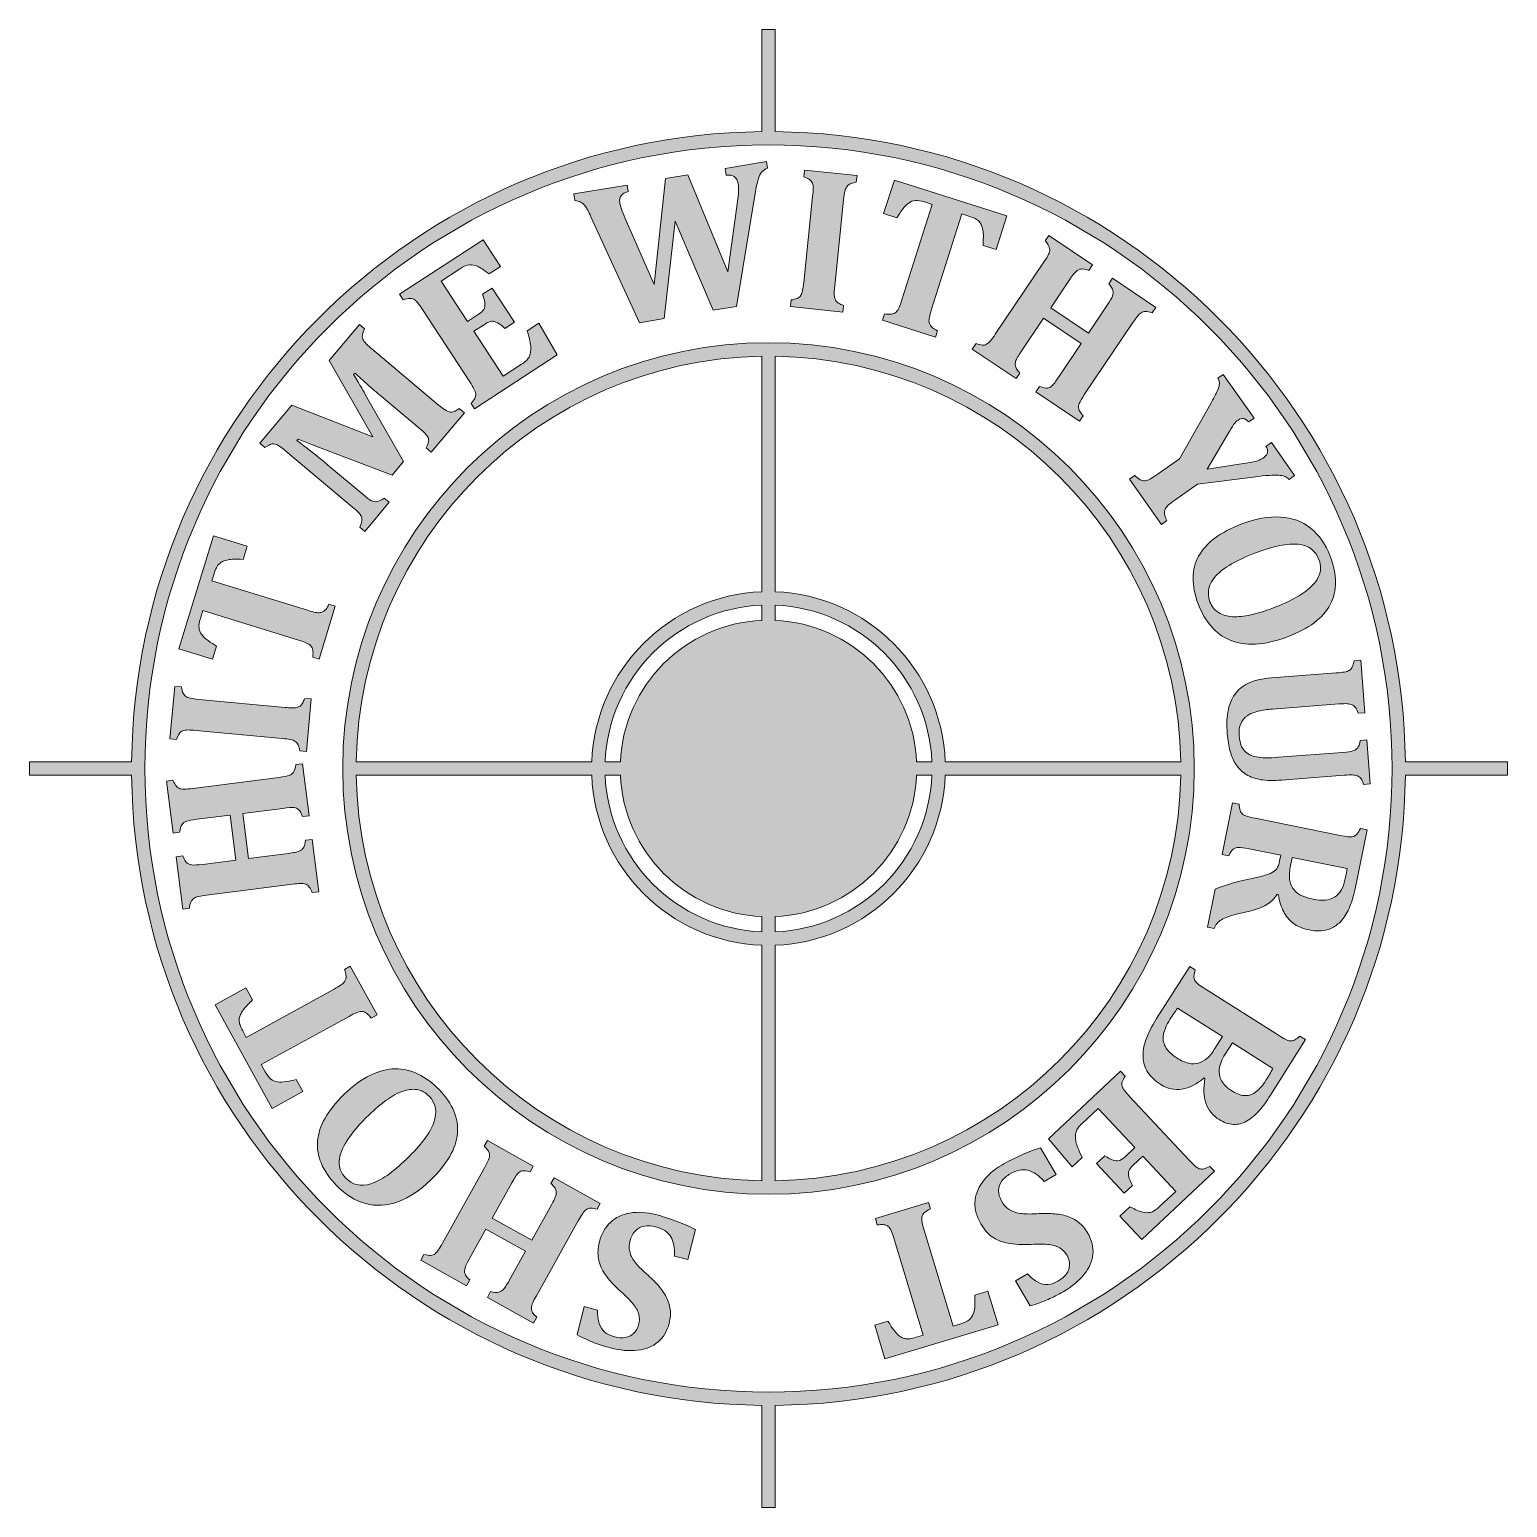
# Model space of a CAD drawing. Header units: inches. Extents: x 180 to 900, y -900 to -180.
import ezdxf

# ---------------------------------------------------------------- set-up
doc = ezdxf.new("R2010")
doc.units = ezdxf.units.IN
doc.header["$MEASUREMENT"] = 0
doc.layers.add('Layer 1', color=7, linetype='Continuous')

# ---------------------------------------------------------------- blocks, each defined once
blk = doc.blocks.new('block 3')
at = {"layer": 'Layer 1', "true_color": 0x040404}
h = blk.add_hatch(color=18, dxfattribs=at)
h.dxf.hatch_style = 2
edge = h.paths.add_edge_path()
edge.add_spline(control_points=[(900.25, -536.53), (900.25, -536.53), (850.48, -536.53), (850.48, -536.53), (848.73, -367.89), (711.9, -231.06), (543.26, -229.31), (543.26, -229.31), (543.26, -179.53), (543.26, -179.53), (543.26, -179.53), (536.74, -179.53), (536.74, -179.53), (536.74, -179.53), (536.74, -229.31), (536.74, -229.31), (368.1, -231.06), (231.27, -367.89), (229.52, -536.53), (229.52, -536.53), (179.75, -536.53), (179.75, -536.53), (179.75, -536.53), (179.75, -543.04), (179.75, -543.04), (179.75, -543.04), (229.52, -543.04), (229.52, -543.04), (231.27, -711.68), (368.1, -848.52), (536.74, -850.26), (536.74, -850.26), (536.74, -900.04), (536.74, -900.04), (536.74, -900.04), (543.26, -900.04), (543.26, -900.04), (543.26, -900.04), (543.26, -850.26), (543.26, -850.26), (711.9, -848.52), (848.73, -711.68), (850.48, -543.04), (850.48, -543.04), (900.25, -543.04), (900.25, -543.04), (900.25, -543.04), (900.25, -536.53), (900.25, -536.53)], knot_values=[0, 0, 0, 0, 1, 1, 1, 2, 2, 2, 3, 3, 3, 4, 4, 4, 5, 5, 5, 6, 6, 6, 7, 7, 7, 8, 8, 8, 9, 9, 9, 10, 10, 10, 11, 11, 11, 12, 12, 12, 13, 13, 13, 14, 14, 14, 15, 15, 15, 16, 16, 16, 16], degree=3, periodic=1)
edge = h.paths.add_edge_path()
edge.add_spline(control_points=[(540, -843.79), (372.37, -843.79), (236, -707.41), (236, -539.79), (236, -372.16), (372.37, -235.79), (540, -235.79), (707.63, -235.79), (844, -372.16), (844, -539.79), (844, -707.41), (707.63, -843.79), (540, -843.79)], knot_values=[0, 0, 0, 0, 1, 1, 1, 2, 2, 2, 3, 3, 3, 4, 4, 4, 4], degree=3, periodic=1)
h = blk.add_hatch(color=18, dxfattribs=at)
h.dxf.hatch_style = 2
edge = h.paths.add_edge_path()
edge.add_spline(control_points=[(540, -332.22), (425.55, -332.22), (332.44, -425.33), (332.44, -539.79), (332.44, -654.24), (425.55, -747.35), (540, -747.35), (654.45, -747.35), (747.57, -654.24), (747.57, -539.79), (747.57, -425.33), (654.45, -332.22), (540, -332.22)], knot_values=[0, 0, 0, 0, 1, 1, 1, 2, 2, 2, 3, 3, 3, 4, 4, 4, 4], degree=3, periodic=1)
edge = h.paths.add_edge_path()
edge.add_spline(control_points=[(740.96, -536.53), (740.96, -536.53), (626.17, -536.53), (626.17, -536.53), (624.49, -491.56), (588.23, -455.3), (543.26, -453.61), (543.26, -453.61), (543.26, -338.82), (543.26, -338.82), (651.53, -340.56), (739.23, -428.26), (740.96, -536.53)], knot_values=[0, 0, 0, 0, 1, 1, 1, 2, 2, 2, 3, 3, 3, 4, 4, 4, 4], degree=3, periodic=1)
edge = h.paths.add_edge_path()
edge.add_spline(control_points=[(536.74, -467.57), (499.41, -469.23), (469.45, -499.19), (467.79, -536.53), (467.79, -536.53), (460.35, -536.53), (460.35, -536.53), (462.02, -495.15), (495.36, -461.81), (536.74, -460.13), (536.74, -460.13), (536.74, -467.57), (536.74, -467.57)], knot_values=[0, 0, 0, 0, 1, 1, 1, 2, 2, 2, 3, 3, 3, 4, 4, 4, 4], degree=3, periodic=1)
edge = h.paths.add_edge_path()
edge.add_spline(control_points=[(467.79, -543.04), (469.44, -580.38), (499.41, -610.34), (536.74, -612), (536.74, -612), (536.74, -619.44), (536.74, -619.44), (495.36, -617.76), (462.02, -584.42), (460.35, -543.04), (460.35, -543.04), (467.79, -543.04), (467.79, -543.04)], knot_values=[0, 0, 0, 0, 1, 1, 1, 2, 2, 2, 3, 3, 3, 4, 4, 4, 4], degree=3, periodic=1)
edge = h.paths.add_edge_path()
edge.add_spline(control_points=[(543.26, -612), (580.59, -610.34), (610.56, -580.38), (612.21, -543.04), (612.21, -543.04), (619.65, -543.04), (619.65, -543.04), (617.98, -584.42), (584.64, -617.76), (543.26, -619.44), (543.26, -619.44), (543.26, -612), (543.26, -612)], knot_values=[0, 0, 0, 0, 1, 1, 1, 2, 2, 2, 3, 3, 3, 4, 4, 4, 4], degree=3, periodic=1)
edge = h.paths.add_edge_path()
edge.add_spline(control_points=[(612.21, -536.53), (610.55, -499.19), (580.59, -469.23), (543.26, -467.57), (543.26, -467.57), (543.26, -460.13), (543.26, -460.13), (584.64, -461.81), (617.98, -495.15), (619.65, -536.53), (619.65, -536.53), (612.21, -536.53), (612.21, -536.53)], knot_values=[0, 0, 0, 0, 1, 1, 1, 2, 2, 2, 3, 3, 3, 4, 4, 4, 4], degree=3, periodic=1)
edge = h.paths.add_edge_path()
edge.add_spline(control_points=[(536.74, -338.82), (536.74, -338.82), (536.74, -453.61), (536.74, -453.61), (491.77, -455.3), (455.51, -491.56), (453.83, -536.53), (453.83, -536.53), (339.04, -536.53), (339.04, -536.53), (340.77, -428.26), (428.48, -340.56), (536.74, -338.82)], knot_values=[0, 0, 0, 0, 1, 1, 1, 2, 2, 2, 3, 3, 3, 4, 4, 4, 4], degree=3, periodic=1)
edge = h.paths.add_edge_path()
edge.add_spline(control_points=[(339.04, -543.04), (339.04, -543.04), (453.83, -543.04), (453.83, -543.04), (455.51, -588.02), (491.77, -624.28), (536.74, -625.96), (536.74, -625.96), (536.74, -740.75), (536.74, -740.75), (428.48, -739.01), (340.77, -651.31), (339.04, -543.04)], knot_values=[0, 0, 0, 0, 1, 1, 1, 2, 2, 2, 3, 3, 3, 4, 4, 4, 4], degree=3, periodic=1)
edge = h.paths.add_edge_path()
edge.add_spline(control_points=[(543.26, -740.75), (543.26, -740.75), (543.26, -625.96), (543.26, -625.96), (588.23, -624.28), (624.49, -588.02), (626.17, -543.04), (626.17, -543.04), (740.96, -543.04), (740.96, -543.04), (739.23, -651.31), (651.53, -739.01), (543.26, -740.75)], knot_values=[0, 0, 0, 0, 1, 1, 1, 2, 2, 2, 3, 3, 3, 4, 4, 4, 4], degree=3, periodic=1)
at = {"layer": 'Layer 1', "lineweight": 0}
for points, knots in [([(900.25, -536.53), (900.25, -536.53), (850.48, -536.53), (850.48, -536.53), (848.73, -367.89), (711.9, -231.06), (543.26, -229.31), (543.26, -229.31), (543.26, -179.53), (543.26, -179.53), (543.26, -179.53), (536.74, -179.53), (536.74, -179.53), (536.74, -179.53), (536.74, -229.31), (536.74, -229.31), (368.1, -231.06), (231.27, -367.89), (229.52, -536.53), (229.52, -536.53), (179.75, -536.53), (179.75, -536.53), (179.75, -536.53), (179.75, -543.04), (179.75, -543.04), (179.75, -543.04), (229.52, -543.04), (229.52, -543.04), (231.27, -711.68), (368.1, -848.52), (536.74, -850.26), (536.74, -850.26), (536.74, -900.04), (536.74, -900.04), (536.74, -900.04), (543.26, -900.04), (543.26, -900.04), (543.26, -900.04), (543.26, -850.26), (543.26, -850.26), (711.9, -848.52), (848.73, -711.68), (850.48, -543.04), (850.48, -543.04), (900.25, -543.04), (900.25, -543.04), (900.25, -543.04), (900.25, -536.53), (900.25, -536.53)], [0, 0, 0, 0, 1, 1, 1, 2, 2, 2, 3, 3, 3, 4, 4, 4, 5, 5, 5, 6, 6, 6, 7, 7, 7, 8, 8, 8, 9, 9, 9, 10, 10, 10, 11, 11, 11, 12, 12, 12, 13, 13, 13, 14, 14, 14, 15, 15, 15, 16, 16, 16, 16]), ([(540, -843.79), (372.37, -843.79), (236, -707.41), (236, -539.79), (236, -372.16), (372.37, -235.79), (540, -235.79), (707.63, -235.79), (844, -372.16), (844, -539.79), (844, -707.41), (707.63, -843.79), (540, -843.79)], [0, 0, 0, 0, 1, 1, 1, 2, 2, 2, 3, 3, 3, 4, 4, 4, 4]), ([(540, -332.22), (425.55, -332.22), (332.44, -425.33), (332.44, -539.79), (332.44, -654.24), (425.55, -747.35), (540, -747.35), (654.45, -747.35), (747.57, -654.24), (747.57, -539.79), (747.57, -425.33), (654.45, -332.22), (540, -332.22)], [0, 0, 0, 0, 1, 1, 1, 2, 2, 2, 3, 3, 3, 4, 4, 4, 4]), ([(536.74, -338.82), (536.74, -338.82), (536.74, -453.61), (536.74, -453.61), (491.77, -455.3), (455.51, -491.56), (453.83, -536.53), (453.83, -536.53), (339.04, -536.53), (339.04, -536.53), (340.77, -428.26), (428.48, -340.56), (536.74, -338.82)], [0, 0, 0, 0, 1, 1, 1, 2, 2, 2, 3, 3, 3, 4, 4, 4, 4]), ([(740.96, -536.53), (740.96, -536.53), (626.17, -536.53), (626.17, -536.53), (624.49, -491.56), (588.23, -455.3), (543.26, -453.61), (543.26, -453.61), (543.26, -338.82), (543.26, -338.82), (651.53, -340.56), (739.23, -428.26), (740.96, -536.53)], [0, 0, 0, 0, 1, 1, 1, 2, 2, 2, 3, 3, 3, 4, 4, 4, 4]), ([(536.74, -467.57), (499.41, -469.23), (469.45, -499.19), (467.79, -536.53), (467.79, -536.53), (460.35, -536.53), (460.35, -536.53), (462.02, -495.15), (495.36, -461.81), (536.74, -460.13), (536.74, -460.13), (536.74, -467.57), (536.74, -467.57)], [0, 0, 0, 0, 1, 1, 1, 2, 2, 2, 3, 3, 3, 4, 4, 4, 4]), ([(612.21, -536.53), (610.55, -499.19), (580.59, -469.23), (543.26, -467.57), (543.26, -467.57), (543.26, -460.13), (543.26, -460.13), (584.64, -461.81), (617.98, -495.15), (619.65, -536.53), (619.65, -536.53), (612.21, -536.53), (612.21, -536.53)], [0, 0, 0, 0, 1, 1, 1, 2, 2, 2, 3, 3, 3, 4, 4, 4, 4]), ([(339.04, -543.04), (339.04, -543.04), (453.83, -543.04), (453.83, -543.04), (455.51, -588.02), (491.77, -624.28), (536.74, -625.96), (536.74, -625.96), (536.74, -740.75), (536.74, -740.75), (428.48, -739.01), (340.77, -651.31), (339.04, -543.04)], [0, 0, 0, 0, 1, 1, 1, 2, 2, 2, 3, 3, 3, 4, 4, 4, 4]), ([(467.79, -543.04), (469.44, -580.38), (499.41, -610.34), (536.74, -612), (536.74, -612), (536.74, -619.44), (536.74, -619.44), (495.36, -617.76), (462.02, -584.42), (460.35, -543.04), (460.35, -543.04), (467.79, -543.04), (467.79, -543.04)], [0, 0, 0, 0, 1, 1, 1, 2, 2, 2, 3, 3, 3, 4, 4, 4, 4]), ([(543.26, -612), (580.59, -610.34), (610.56, -580.38), (612.21, -543.04), (612.21, -543.04), (619.65, -543.04), (619.65, -543.04), (617.98, -584.42), (584.64, -617.76), (543.26, -619.44), (543.26, -619.44), (543.26, -612), (543.26, -612)], [0, 0, 0, 0, 1, 1, 1, 2, 2, 2, 3, 3, 3, 4, 4, 4, 4]), ([(543.26, -740.75), (543.26, -740.75), (543.26, -625.96), (543.26, -625.96), (588.23, -624.28), (624.49, -588.02), (626.17, -543.04), (626.17, -543.04), (740.96, -543.04), (740.96, -543.04), (739.23, -651.31), (651.53, -739.01), (543.26, -740.75)], [0, 0, 0, 0, 1, 1, 1, 2, 2, 2, 3, 3, 3, 4, 4, 4, 4])]:
    blk.add_open_spline(points, degree=3, knots=knots, dxfattribs=at)
blk = doc.blocks.new('block 4')
at = {"layer": 'Layer 1', "true_color": 0x040404}
h = blk.add_hatch(color=18, dxfattribs=at)
h.dxf.hatch_style = 2
edge = h.paths.add_edge_path()
edge.add_spline(control_points=[(524.95, -263.3), (525.15, -261.75), (525.29, -260.19), (525.36, -258.64), (525.43, -257.09), (525.37, -255.78), (525.19, -254.72), (524.91, -253.05), (524.29, -251.88), (523.34, -251.23), (522.39, -250.58), (521.08, -250.33), (519.42, -250.48), (519.42, -250.48), (518.88, -247.29), (518.88, -247.29), (518.88, -247.29), (539.02, -243.91), (539.02, -243.91), (539.02, -243.91), (539.55, -247.09), (539.55, -247.09), (538.4, -247.55), (537.48, -248.18), (536.79, -248.97), (536.1, -249.77), (535.53, -250.82), (535.08, -252.11), (534.64, -253.41), (534.17, -255.54), (533.68, -258.51), (533.68, -258.51), (524.46, -314.48), (524.46, -314.48), (524.46, -314.48), (512.97, -316.41), (512.97, -316.41), (512.97, -316.41), (494.44, -272.9), (494.44, -272.9), (494.44, -272.9), (489.12, -320.42), (489.12, -320.42), (489.12, -320.42), (477.04, -322.45), (477.04, -322.45), (477.04, -322.45), (453.42, -270.81), (453.42, -270.81), (452.26, -268.29), (451.33, -266.56), (450.61, -265.62), (449.89, -264.68), (449.15, -264.01), (448.38, -263.61), (447.62, -263.21), (446.7, -262.97), (445.63, -262.88), (445.63, -262.88), (445.09, -259.69), (445.09, -259.69), (445.09, -259.69), (471.07, -255.33), (471.07, -255.33), (471.07, -255.33), (471.61, -258.51), (471.61, -258.51), (469.97, -258.99), (468.81, -259.66), (468.13, -260.54), (467.45, -261.42), (467.22, -262.53), (467.45, -263.88), (467.73, -265.59), (468.65, -268.17), (470.19, -271.61), (470.19, -271.61), (484.18, -303.77), (484.18, -303.77), (484.18, -303.77), (489.76, -252.19), (489.76, -252.19), (489.76, -252.19), (500.68, -250.35), (500.68, -250.35), (500.68, -250.35), (520.25, -297.71), (520.25, -297.71), (520.25, -297.71), (524.95, -263.3), (524.95, -263.3)], knot_values=[0, 0, 0, 0, 1, 1, 1, 2, 2, 2, 3, 3, 3, 4, 4, 4, 5, 5, 5, 6, 6, 6, 7, 7, 7, 8, 8, 8, 9, 9, 9, 10, 10, 10, 11, 11, 11, 12, 12, 12, 13, 13, 13, 14, 14, 14, 15, 15, 15, 16, 16, 16, 17, 17, 17, 18, 18, 18, 19, 19, 19, 20, 20, 20, 21, 21, 21, 22, 22, 22, 23, 23, 23, 24, 24, 24, 25, 25, 25, 26, 26, 26, 27, 27, 27, 28, 28, 28, 29, 29, 29, 30, 30, 30, 30], degree=3, periodic=1)
h = blk.add_hatch(color=18, dxfattribs=at)
h.dxf.hatch_style = 2
edge = h.paths.add_edge_path()
edge.add_spline(control_points=[(572.27, -304.48), (572.15, -305.61), (572.08, -306.67), (572.04, -307.65), (572.01, -308.63), (572.05, -309.44), (572.18, -310.08), (572.31, -310.72), (572.55, -311.26), (572.87, -311.73), (573.2, -312.19), (573.68, -312.6), (574.3, -312.98), (574.91, -313.36), (575.68, -313.71), (576.6, -314.03), (576.6, -314.03), (576.27, -317.25), (576.27, -317.25), (576.27, -317.25), (550.7, -314.6), (550.7, -314.6), (550.7, -314.6), (551.03, -311.38), (551.03, -311.38), (552.26, -311.18), (553.25, -310.93), (553.99, -310.63), (554.72, -310.33), (555.3, -309.87), (555.71, -309.23), (556.12, -308.6), (556.42, -307.78), (556.63, -306.77), (556.83, -305.76), (557.01, -304.47), (557.17, -302.91), (557.17, -302.91), (561.52, -260.88), (561.52, -260.88), (561.69, -259.32), (561.78, -258.03), (561.8, -257.02), (561.82, -256), (561.7, -255.15), (561.43, -254.45), (561.16, -253.74), (560.69, -253.16), (560.03, -252.7), (559.38, -252.24), (558.45, -251.78), (557.25, -251.33), (557.25, -251.33), (557.58, -248.11), (557.58, -248.11), (557.58, -248.11), (583.15, -250.76), (583.15, -250.76), (583.15, -250.76), (582.82, -253.98), (582.82, -253.98), (581.45, -254.2), (580.43, -254.48), (579.75, -254.82), (579.08, -255.16), (578.55, -255.6), (578.16, -256.15), (577.78, -256.7), (577.47, -257.44), (577.24, -258.37), (577.01, -259.3), (576.81, -260.67), (576.62, -262.49), (576.62, -262.49), (572.27, -304.48), (572.27, -304.48)], knot_values=[0, 0, 0, 0, 1, 1, 1, 2, 2, 2, 3, 3, 3, 4, 4, 4, 5, 5, 5, 6, 6, 6, 7, 7, 7, 8, 8, 8, 9, 9, 9, 10, 10, 10, 11, 11, 11, 12, 12, 12, 13, 13, 13, 14, 14, 14, 15, 15, 15, 16, 16, 16, 17, 17, 17, 18, 18, 18, 19, 19, 19, 20, 20, 20, 21, 21, 21, 22, 22, 22, 23, 23, 23, 24, 24, 24, 25, 25, 25, 25], degree=3, periodic=1)
h = blk.add_hatch(color=18, dxfattribs=at)
h.dxf.hatch_style = 2
edge = h.paths.add_edge_path()
edge.add_spline(control_points=[(595.64, -321.22), (595.64, -321.22), (596.62, -318.14), (596.62, -318.14), (598, -318.34), (599.13, -318.39), (600, -318.27), (600.88, -318.16), (601.61, -317.83), (602.19, -317.3), (602.77, -316.76), (603.27, -316.01), (603.68, -315.03), (604.1, -314.04), (604.55, -312.81), (605.02, -311.31), (605.02, -311.31), (619.86, -264.81), (619.86, -264.81), (619.86, -264.81), (616.09, -263.6), (616.09, -263.6), (614.22, -263), (612.72, -262.77), (611.59, -262.88), (610.45, -263), (609.37, -263.41), (608.34, -264.11), (607.31, -264.81), (606.28, -265.86), (605.25, -267.26), (604.22, -268.66), (603.32, -270.01), (602.53, -271.3), (602.53, -271.3), (596.14, -269.26), (596.14, -269.26), (596.14, -269.26), (601.36, -252.89), (601.36, -252.89), (601.36, -252.89), (656.27, -270.41), (656.27, -270.41), (656.27, -270.41), (651.04, -286.78), (651.04, -286.78), (651.04, -286.78), (644.65, -284.74), (644.65, -284.74), (644.73, -282.44), (644.76, -280.74), (644.74, -279.63), (644.72, -278.53), (644.6, -277.56), (644.41, -276.72), (644.21, -275.89), (643.96, -275.17), (643.64, -274.55), (643.32, -273.94), (642.94, -273.4), (642.5, -272.95), (642.06, -272.51), (641.47, -272.08), (640.72, -271.69), (639.97, -271.3), (638.96, -270.9), (637.69, -270.49), (637.69, -270.49), (634.33, -269.42), (634.33, -269.42), (634.33, -269.42), (619.48, -315.93), (619.48, -315.93), (618.96, -317.58), (618.61, -318.84), (618.43, -319.73), (618.25, -320.61), (618.2, -321.36), (618.28, -321.97), (618.36, -322.58), (618.52, -323.1), (618.78, -323.54), (619.03, -323.98), (619.43, -324.44), (619.99, -324.9), (620.54, -325.37), (621.33, -325.86), (622.37, -326.36), (622.37, -326.36), (621.39, -329.44), (621.39, -329.44), (621.39, -329.44), (595.64, -321.22), (595.64, -321.22)], knot_values=[0, 0, 0, 0, 1, 1, 1, 2, 2, 2, 3, 3, 3, 4, 4, 4, 5, 5, 5, 6, 6, 6, 7, 7, 7, 8, 8, 8, 9, 9, 9, 10, 10, 10, 11, 11, 11, 12, 12, 12, 13, 13, 13, 14, 14, 14, 15, 15, 15, 16, 16, 16, 17, 17, 17, 18, 18, 18, 19, 19, 19, 20, 20, 20, 21, 21, 21, 22, 22, 22, 23, 23, 23, 24, 24, 24, 25, 25, 25, 26, 26, 26, 27, 27, 27, 28, 28, 28, 29, 29, 29, 30, 30, 30, 31, 31, 31, 31], degree=3, periodic=1)
h = blk.add_hatch(color=18, dxfattribs=at)
h.dxf.hatch_style = 2
edge = h.paths.add_edge_path()
edge.add_spline(control_points=[(694.13, -357.37), (692.72, -359.45), (691.85, -360.94), (691.51, -361.83), (691.16, -362.72), (691.09, -363.61), (691.28, -364.49), (691.48, -365.37), (692.18, -366.46), (693.38, -367.78), (693.38, -367.78), (691.57, -370.46), (691.57, -370.46), (691.57, -370.46), (670.36, -356.19), (670.36, -356.19), (670.36, -356.19), (672.17, -353.51), (672.17, -353.51), (674.01, -354.16), (675.3, -354.44), (676.04, -354.34), (676.77, -354.25), (677.48, -353.89), (678.17, -353.27), (678.86, -352.66), (679.98, -351.2), (681.53, -348.89), (681.53, -348.89), (692.49, -332.6), (692.49, -332.6), (692.49, -332.6), (674.13, -320.25), (674.13, -320.25), (674.13, -320.25), (663.17, -336.54), (663.17, -336.54), (662.53, -337.49), (661.97, -338.38), (661.47, -339.23), (660.98, -340.08), (660.64, -340.82), (660.46, -341.44), (660.28, -342.07), (660.22, -342.66), (660.3, -343.22), (660.37, -343.78), (660.59, -344.37), (660.96, -345), (661.33, -345.62), (661.84, -346.29), (662.5, -347.01), (662.5, -347.01), (660.7, -349.69), (660.7, -349.69), (660.7, -349.69), (639.37, -335.34), (639.37, -335.34), (639.37, -335.34), (641.17, -332.66), (641.17, -332.66), (642.35, -333.06), (643.34, -333.3), (644.14, -333.38), (644.93, -333.46), (645.65, -333.32), (646.31, -332.96), (646.97, -332.59), (647.63, -332.01), (648.28, -331.21), (648.94, -330.41), (649.7, -329.36), (650.58, -328.06), (650.58, -328.06), (674.14, -293.05), (674.14, -293.05), (675, -291.77), (675.68, -290.68), (676.2, -289.77), (676.71, -288.86), (677.01, -288.03), (677.09, -287.3), (677.17, -286.57), (677.03, -285.83), (676.68, -285.1), (676.32, -284.37), (675.72, -283.53), (674.88, -282.56), (674.88, -282.56), (676.68, -279.88), (676.68, -279.88), (676.68, -279.88), (698.01, -294.23), (698.01, -294.23), (698.01, -294.23), (696.21, -296.92), (696.21, -296.92), (694.5, -296.36), (693.21, -296.14), (692.36, -296.27), (691.5, -296.41), (690.7, -296.8), (689.94, -297.45), (689.19, -298.11), (688.11, -299.47), (686.71, -301.56), (686.71, -301.56), (677.58, -315.13), (677.58, -315.13), (677.58, -315.13), (695.94, -327.48), (695.94, -327.48), (695.94, -327.48), (705.07, -313.92), (705.07, -313.92), (706.45, -311.86), (707.33, -310.37), (707.69, -309.45), (708.05, -308.53), (708.14, -307.65), (707.94, -306.79), (707.75, -305.94), (707.06, -304.81), (705.88, -303.42), (705.88, -303.42), (707.68, -300.74), (707.68, -300.74), (707.68, -300.74), (728.89, -315.01), (728.89, -315.01), (728.89, -315.01), (727.08, -317.69), (727.08, -317.69), (725.67, -317.21), (724.57, -316.98), (723.79, -316.98), (723, -316.98), (722.3, -317.18), (721.68, -317.6), (721.07, -318.01), (720.49, -318.55), (719.95, -319.21), (719.41, -319.87), (718.65, -320.93), (717.66, -322.39), (717.66, -322.39), (694.13, -357.37), (694.13, -357.37)], knot_values=[0, 0, 0, 0, 1, 1, 1, 2, 2, 2, 3, 3, 3, 4, 4, 4, 5, 5, 5, 6, 6, 6, 7, 7, 7, 8, 8, 8, 9, 9, 9, 10, 10, 10, 11, 11, 11, 12, 12, 12, 13, 13, 13, 14, 14, 14, 15, 15, 15, 16, 16, 16, 17, 17, 17, 18, 18, 18, 19, 19, 19, 20, 20, 20, 21, 21, 21, 22, 22, 22, 23, 23, 23, 24, 24, 24, 25, 25, 25, 26, 26, 26, 27, 27, 27, 28, 28, 28, 29, 29, 29, 30, 30, 30, 31, 31, 31, 32, 32, 32, 33, 33, 33, 34, 34, 34, 35, 35, 35, 36, 36, 36, 37, 37, 37, 38, 38, 38, 39, 39, 39, 40, 40, 40, 41, 41, 41, 42, 42, 42, 43, 43, 43, 44, 44, 44, 45, 45, 45, 46, 46, 46, 47, 47, 47, 48, 48, 48, 49, 49, 49, 49], degree=3, periodic=1)
h = blk.add_hatch(color=18, dxfattribs=at)
h.dxf.hatch_style = 2
edge = h.paths.add_edge_path()
edge.add_spline(control_points=[(400.84, -281.98), (400.84, -281.98), (409.36, -295.01), (409.36, -295.01), (409.36, -295.01), (403.75, -298.68), (403.75, -298.68), (401.15, -296.67), (399.24, -295.42), (398.01, -294.91), (396.78, -294.41), (395.56, -294.18), (394.33, -294.21), (393.11, -294.25), (391.45, -294.96), (389.34, -296.33), (389.34, -296.33), (380.41, -302.17), (380.41, -302.17), (380.41, -302.17), (393.26, -321.85), (393.26, -321.85), (393.26, -321.85), (398.67, -318.31), (398.67, -318.31), (399.88, -317.53), (400.71, -316.74), (401.17, -315.95), (401.63, -315.17), (401.82, -314.23), (401.76, -313.14), (401.69, -312.05), (401.32, -310.54), (400.64, -308.61), (400.64, -308.61), (405.27, -305.58), (405.27, -305.58), (405.27, -305.58), (416.15, -322.22), (416.15, -322.22), (416.15, -322.22), (411.51, -325.25), (411.51, -325.25), (410.09, -323.92), (408.88, -322.98), (407.87, -322.45), (406.86, -321.92), (405.92, -321.69), (405.05, -321.75), (404.17, -321.82), (403.09, -322.27), (401.81, -323.11), (401.81, -323.11), (396.4, -326.65), (396.4, -326.65), (396.4, -326.65), (410.7, -348.54), (410.7, -348.54), (410.7, -348.54), (419.59, -342.72), (419.59, -342.72), (420.55, -342.1), (421.32, -341.51), (421.89, -340.96), (422.47, -340.41), (422.92, -339.81), (423.24, -339.17), (423.56, -338.53), (423.79, -337.8), (423.93, -336.96), (424.07, -336.13), (424.13, -335.3), (424.11, -334.45), (424.08, -333.61), (423.95, -332.56), (423.72, -331.31), (423.49, -330.06), (423.05, -328.41), (422.42, -326.37), (422.42, -326.37), (428.04, -322.7), (428.04, -322.7), (428.04, -322.7), (437.04, -338.17), (437.04, -338.17), (437.04, -338.17), (396.74, -364.5), (396.74, -364.5), (396.74, -364.5), (394.97, -361.79), (394.97, -361.79), (395.8, -360.86), (396.41, -360.04), (396.79, -359.35), (397.18, -358.65), (397.33, -357.93), (397.25, -357.18), (397.17, -356.43), (396.89, -355.6), (396.41, -354.68), (395.93, -353.77), (395.26, -352.66), (394.4, -351.34), (394.4, -351.34), (371.32, -316.01), (371.32, -316.01), (370.48, -314.73), (369.74, -313.67), (369.1, -312.84), (368.46, -312.01), (367.82, -311.41), (367.17, -311.05), (366.53, -310.7), (365.8, -310.54), (364.99, -310.58), (364.18, -310.62), (363.16, -310.85), (361.95, -311.25), (361.95, -311.25), (360.18, -308.54), (360.18, -308.54), (360.18, -308.54), (400.84, -281.98), (400.84, -281.98)], knot_values=[0, 0, 0, 0, 1, 1, 1, 2, 2, 2, 3, 3, 3, 4, 4, 4, 5, 5, 5, 6, 6, 6, 7, 7, 7, 8, 8, 8, 9, 9, 9, 10, 10, 10, 11, 11, 11, 12, 12, 12, 13, 13, 13, 14, 14, 14, 15, 15, 15, 16, 16, 16, 17, 17, 17, 18, 18, 18, 19, 19, 19, 20, 20, 20, 21, 21, 21, 22, 22, 22, 23, 23, 23, 24, 24, 24, 25, 25, 25, 26, 26, 26, 27, 27, 27, 28, 28, 28, 29, 29, 29, 30, 30, 30, 31, 31, 31, 32, 32, 32, 33, 33, 33, 34, 34, 34, 35, 35, 35, 36, 36, 36, 37, 37, 37, 38, 38, 38, 39, 39, 39, 40, 40, 40, 41, 41, 41, 41], degree=3, periodic=1)
h = blk.add_hatch(color=18, dxfattribs=at)
h.dxf.hatch_style = 2
edge = h.paths.add_edge_path()
edge.add_spline(control_points=[(343.01, -325.44), (342.27, -327.08), (341.92, -328.32), (341.96, -329.16), (342, -330), (342.31, -330.83), (342.89, -331.63), (343.47, -332.44), (344.7, -333.63), (346.57, -335.2), (346.57, -335.2), (379.02, -362.43), (379.02, -362.43), (380.54, -363.71), (381.81, -364.65), (382.83, -365.25), (383.84, -365.84), (384.77, -366.1), (385.62, -366.03), (386.47, -365.95), (387.69, -365.36), (389.26, -364.25), (389.26, -364.25), (391.73, -366.33), (391.73, -366.33), (391.73, -366.33), (375.58, -385.57), (375.58, -385.57), (375.58, -385.57), (373.11, -383.49), (373.11, -383.49), (373.73, -382.14), (374.11, -381.16), (374.24, -380.54), (374.37, -379.93), (374.36, -379.35), (374.19, -378.81), (374.03, -378.27), (373.63, -377.63), (372.98, -376.9), (372.34, -376.17), (371.17, -375.09), (369.47, -373.66), (369.47, -373.66), (351.09, -358.24), (351.09, -358.24), (349.06, -356.54), (346.71, -354.5), (344.02, -352.11), (341.33, -349.73), (339.44, -348.02), (338.36, -346.98), (338.36, -346.98), (337.7, -347.76), (337.7, -347.76), (338.44, -348.9), (339.16, -350.05), (339.84, -351.19), (340.52, -352.34), (341.71, -354.41), (343.41, -357.41), (343.41, -357.41), (362.05, -390.19), (362.05, -390.19), (362.05, -390.19), (356.51, -396.79), (356.51, -396.79), (356.51, -396.79), (317.22, -381.84), (317.22, -381.84), (314.96, -381.02), (312.79, -380.13), (310.69, -379.18), (310.69, -379.18), (310.12, -379.86), (310.12, -379.86), (314.46, -383.07), (319.44, -387.04), (325.07, -391.76), (325.07, -391.76), (342.32, -406.24), (342.32, -406.24), (344.17, -407.79), (345.53, -408.78), (346.41, -409.22), (347.28, -409.65), (348.17, -409.8), (349.09, -409.68), (350, -409.55), (351.17, -408.97), (352.59, -407.95), (352.59, -407.95), (355.06, -410.02), (355.06, -410.02), (355.06, -410.02), (343.16, -424.2), (343.16, -424.2), (343.16, -424.2), (340.69, -422.12), (340.69, -422.12), (341.21, -420.99), (341.55, -420.03), (341.7, -419.24), (341.85, -418.45), (341.8, -417.71), (341.53, -417.01), (341.26, -416.32), (340.76, -415.61), (340.04, -414.9), (339.32, -414.19), (338.35, -413.33), (337.15, -412.32), (337.15, -412.32), (304.71, -385.09), (304.71, -385.09), (302.81, -383.5), (301.44, -382.49), (300.6, -382.06), (299.77, -381.64), (298.92, -381.47), (298.07, -381.57), (297.23, -381.67), (296.01, -382.25), (294.44, -383.31), (294.44, -383.31), (291.96, -381.24), (291.96, -381.24), (291.96, -381.24), (307.61, -362.59), (307.61, -362.59), (307.61, -362.59), (347.12, -378.05), (347.12, -378.05), (347.12, -378.05), (325.77, -340.95), (325.77, -340.95), (325.77, -340.95), (340.53, -323.36), (340.53, -323.36), (340.53, -323.36), (343.01, -325.44), (343.01, -325.44)], knot_values=[0, 0, 0, 0, 1, 1, 1, 2, 2, 2, 3, 3, 3, 4, 4, 4, 5, 5, 5, 6, 6, 6, 7, 7, 7, 8, 8, 8, 9, 9, 9, 10, 10, 10, 11, 11, 11, 12, 12, 12, 13, 13, 13, 14, 14, 14, 15, 15, 15, 16, 16, 16, 17, 17, 17, 18, 18, 18, 19, 19, 19, 20, 20, 20, 21, 21, 21, 22, 22, 22, 23, 23, 23, 24, 24, 24, 25, 25, 25, 26, 26, 26, 27, 27, 27, 28, 28, 28, 29, 29, 29, 30, 30, 30, 31, 31, 31, 32, 32, 32, 33, 33, 33, 34, 34, 34, 35, 35, 35, 36, 36, 36, 37, 37, 37, 38, 38, 38, 39, 39, 39, 40, 40, 40, 41, 41, 41, 42, 42, 42, 43, 43, 43, 44, 44, 44, 45, 45, 45, 46, 46, 46, 47, 47, 47, 47], degree=3, periodic=1)
h = blk.add_hatch(color=18, dxfattribs=at)
h.dxf.hatch_style = 2
edge = h.paths.add_edge_path()
edge.add_spline(control_points=[(749.13, -401.16), (749.13, -401.16), (738.16, -408.89), (738.16, -408.89), (736.75, -409.89), (735.7, -410.69), (735.03, -411.28), (734.35, -411.88), (733.86, -412.45), (733.56, -412.98), (733.25, -413.51), (733.07, -414.03), (733.01, -414.54), (732.94, -415.04), (732.99, -415.65), (733.15, -416.35), (733.31, -417.06), (733.65, -417.93), (734.18, -418.96), (734.18, -418.96), (731.53, -420.82), (731.53, -420.82), (731.53, -420.82), (715.96, -398.73), (715.96, -398.73), (715.96, -398.73), (718.6, -396.86), (718.6, -396.86), (719.56, -397.83), (720.41, -398.53), (721.17, -398.98), (721.92, -399.42), (722.7, -399.61), (723.48, -399.54), (724.27, -399.46), (725.13, -399.16), (726.06, -398.65), (726.99, -398.13), (728.11, -397.41), (729.42, -396.49), (729.42, -396.49), (740.38, -388.76), (740.38, -388.76), (740.38, -388.76), (755.63, -361.77), (755.63, -361.77), (756.92, -359.47), (757.84, -357.72), (758.4, -356.52), (759.06, -355.14), (759.48, -354.06), (759.65, -353.28), (759.82, -352.5), (759.87, -351.86), (759.79, -351.35), (759.71, -350.85), (759.48, -350.23), (759.09, -349.51), (759.09, -349.51), (761.73, -347.65), (761.73, -347.65), (761.73, -347.65), (776.77, -368.98), (776.77, -368.98), (776.77, -368.98), (774.13, -370.84), (774.13, -370.84), (772.41, -368.97), (770.67, -368.66), (768.91, -369.9), (768.22, -370.39), (767.51, -371.14), (766.78, -372.15), (766.06, -373.16), (765.16, -374.61), (764.08, -376.48), (764.08, -376.48), (753.8, -393.86), (753.8, -393.86), (753.8, -393.86), (773.66, -390.82), (773.66, -390.82), (775.63, -390.51), (777.2, -390.15), (778.38, -389.74), (779.55, -389.34), (780.61, -388.8), (781.57, -388.12), (782.53, -387.44), (783.1, -386.64), (783.26, -385.7), (783.42, -384.77), (783.18, -383.79), (782.53, -382.77), (782.53, -382.77), (785.18, -380.91), (785.18, -380.91), (785.18, -380.91), (796.49, -396.95), (796.49, -396.95), (796.49, -396.95), (793.85, -398.82), (793.85, -398.82), (793.18, -398.21), (792.54, -397.77), (791.93, -397.5), (791.32, -397.23), (790.52, -397.03), (789.52, -396.89), (788.53, -396.75), (787.16, -396.72), (785.41, -396.79), (783.67, -396.87), (781.48, -397.07), (778.84, -397.41), (778.84, -397.41), (749.13, -401.16), (749.13, -401.16)], knot_values=[0, 0, 0, 0, 1, 1, 1, 2, 2, 2, 3, 3, 3, 4, 4, 4, 5, 5, 5, 6, 6, 6, 7, 7, 7, 8, 8, 8, 9, 9, 9, 10, 10, 10, 11, 11, 11, 12, 12, 12, 13, 13, 13, 14, 14, 14, 15, 15, 15, 16, 16, 16, 17, 17, 17, 18, 18, 18, 19, 19, 19, 20, 20, 20, 21, 21, 21, 22, 22, 22, 23, 23, 23, 24, 24, 24, 25, 25, 25, 26, 26, 26, 27, 27, 27, 28, 28, 28, 29, 29, 29, 30, 30, 30, 31, 31, 31, 32, 32, 32, 33, 33, 33, 34, 34, 34, 35, 35, 35, 36, 36, 36, 37, 37, 37, 38, 38, 38, 39, 39, 39, 39], degree=3, periodic=1)
h = blk.add_hatch(color=18, dxfattribs=at)
h.dxf.hatch_style = 2
edge = h.paths.add_edge_path()
edge.add_spline(control_points=[(749.49, -459.48), (746.08, -450.5), (746.15, -442.77), (749.69, -436.28), (753.24, -429.78), (760.24, -424.55), (770.71, -420.58), (777.58, -417.98), (783.86, -416.84), (789.56, -417.18), (795.25, -417.51), (800.17, -419.32), (804.32, -422.6), (808.46, -425.89), (811.64, -430.46), (813.86, -436.32), (817.32, -445.44), (817.31, -453.29), (813.81, -459.85), (810.31, -466.42), (803.4, -471.66), (793.09, -475.57), (787.32, -477.76), (782.11, -478.96), (777.46, -479.17), (772.81, -479.38), (768.68, -478.73), (765.07, -477.24), (761.47, -475.74), (758.38, -473.48), (755.8, -470.46), (753.22, -467.44), (751.12, -463.78), (749.49, -459.48)], knot_values=[0, 0, 0, 0, 1, 1, 1, 2, 2, 2, 3, 3, 3, 4, 4, 4, 5, 5, 5, 6, 6, 6, 7, 7, 7, 8, 8, 8, 9, 9, 9, 10, 10, 10, 11, 11, 11, 11], degree=3, periodic=1)
edge = h.paths.add_edge_path()
edge.add_spline(control_points=[(777.47, -434.67), (768.25, -438.17), (761.81, -441.88), (758.15, -445.8), (754.49, -449.72), (753.52, -453.95), (755.24, -458.5), (756.13, -460.85), (757.53, -462.61), (759.42, -463.78), (761.31, -464.94), (763.59, -465.61), (766.25, -465.77), (768.91, -465.93), (771.88, -465.64), (775.16, -464.9), (778.44, -464.16), (781.95, -463.09), (785.67, -461.68), (791.74, -459.37), (796.65, -456.96), (800.39, -454.44), (804.13, -451.92), (806.68, -449.3), (808.04, -446.57), (809.39, -443.84), (809.5, -440.96), (808.35, -437.94), (806.67, -433.51), (803.31, -431.03), (798.27, -430.48), (793.22, -429.93), (786.29, -431.33), (777.47, -434.67)], knot_values=[0, 0, 0, 0, 1, 1, 1, 2, 2, 2, 3, 3, 3, 4, 4, 4, 5, 5, 5, 6, 6, 6, 7, 7, 7, 8, 8, 8, 9, 9, 9, 10, 10, 10, 11, 11, 11, 11], degree=3, periodic=1)
h = blk.add_hatch(color=18, dxfattribs=at)
h.dxf.hatch_style = 2
edge = h.paths.add_edge_path()
edge.add_spline(control_points=[(320.86, -486.45), (320.86, -486.45), (317.77, -485.5), (317.77, -485.5), (317.96, -484.13), (317.99, -483), (317.86, -482.12), (317.74, -481.25), (317.41, -480.52), (316.87, -479.95), (316.33, -479.37), (315.57, -478.88), (314.58, -478.48), (313.6, -478.07), (312.35, -477.64), (310.86, -477.18), (310.86, -477.18), (264.19, -462.83), (264.19, -462.83), (264.19, -462.83), (263.02, -466.62), (263.02, -466.62), (262.45, -468.5), (262.23, -470), (262.36, -471.13), (262.49, -472.26), (262.91, -473.34), (263.62, -474.36), (264.33, -475.38), (265.39, -476.4), (266.8, -477.42), (268.22, -478.43), (269.57, -479.33), (270.87, -480.1), (270.87, -480.1), (268.9, -486.51), (268.9, -486.51), (268.9, -486.51), (252.47, -481.46), (252.47, -481.46), (252.47, -481.46), (269.41, -426.37), (269.41, -426.37), (269.41, -426.37), (285.83, -431.42), (285.83, -431.42), (285.83, -431.42), (283.86, -437.84), (283.86, -437.84), (281.56, -437.78), (279.86, -437.77), (278.75, -437.8), (277.65, -437.84), (276.68, -437.96), (275.85, -438.16), (275.02, -438.37), (274.29, -438.63), (273.68, -438.96), (273.07, -439.28), (272.54, -439.67), (272.1, -440.11), (271.65, -440.55), (271.24, -441.15), (270.86, -441.91), (270.47, -442.66), (270.08, -443.67), (269.69, -444.95), (269.69, -444.95), (268.65, -448.32), (268.65, -448.32), (268.65, -448.32), (315.32, -462.67), (315.32, -462.67), (316.97, -463.18), (318.24, -463.52), (319.13, -463.69), (320.01, -463.86), (320.76, -463.9), (321.37, -463.81), (321.98, -463.73), (322.5, -463.55), (322.94, -463.3), (323.37, -463.04), (323.82, -462.63), (324.28, -462.07), (324.75, -461.51), (325.22, -460.71), (325.72, -459.67), (325.72, -459.67), (328.8, -460.62), (328.8, -460.62), (328.8, -460.62), (320.86, -486.45), (320.86, -486.45)], knot_values=[0, 0, 0, 0, 1, 1, 1, 2, 2, 2, 3, 3, 3, 4, 4, 4, 5, 5, 5, 6, 6, 6, 7, 7, 7, 8, 8, 8, 9, 9, 9, 10, 10, 10, 11, 11, 11, 12, 12, 12, 13, 13, 13, 14, 14, 14, 15, 15, 15, 16, 16, 16, 17, 17, 17, 18, 18, 18, 19, 19, 19, 20, 20, 20, 21, 21, 21, 22, 22, 22, 23, 23, 23, 24, 24, 24, 25, 25, 25, 26, 26, 26, 27, 27, 27, 28, 28, 28, 29, 29, 29, 30, 30, 30, 31, 31, 31, 31], degree=3, periodic=1)
h = blk.add_hatch(color=18, dxfattribs=at)
h.dxf.hatch_style = 2
edge = h.paths.add_edge_path()
edge.add_spline(control_points=[(819.86, -531.94), (822.3, -531.75), (823.99, -531.52), (824.94, -531.23), (825.88, -530.95), (826.62, -530.47), (827.16, -529.81), (827.7, -529.14), (828.14, -527.9), (828.49, -526.07), (828.49, -526.07), (831.71, -525.82), (831.71, -525.82), (831.71, -525.82), (833.37, -547.31), (833.37, -547.31), (833.37, -547.31), (830.15, -547.55), (830.15, -547.55), (829.73, -546.41), (829.31, -545.51), (828.89, -544.85), (828.46, -544.2), (827.9, -543.71), (827.2, -543.41), (826.51, -543.1), (825.64, -542.94), (824.61, -542.92), (823.58, -542.9), (822.28, -542.95), (820.72, -543.07), (820.72, -543.07), (790.2, -545.43), (790.2, -545.43), (786.17, -545.74), (782.77, -545.67), (780, -545.23), (777.23, -544.79), (774.87, -543.96), (772.9, -542.73), (770.94, -541.51), (769.32, -539.92), (768.02, -537.98), (766.72, -536.03), (765.73, -533.81), (765.05, -531.3), (764.37, -528.8), (763.9, -525.97), (763.66, -522.82), (763.3, -518.2), (763.48, -514.25), (764.2, -510.99), (764.91, -507.72), (766.16, -505.02), (767.94, -502.87), (769.72, -500.72), (771.96, -499.05), (774.65, -497.88), (777.35, -496.71), (780.87, -495.95), (785.24, -495.62), (785.24, -495.62), (816.82, -493.18), (816.82, -493.18), (818.35, -493.06), (819.64, -492.92), (820.67, -492.76), (821.71, -492.6), (822.54, -492.32), (823.16, -491.93), (823.79, -491.54), (824.27, -490.98), (824.63, -490.25), (824.98, -489.52), (825.27, -488.52), (825.5, -487.26), (825.5, -487.26), (828.72, -487.01), (828.72, -487.01), (828.72, -487.01), (830.7, -512.64), (830.7, -512.64), (830.7, -512.64), (827.48, -512.89), (827.48, -512.89), (827.02, -511.58), (826.56, -510.63), (826.1, -510.02), (825.65, -509.42), (825.11, -508.98), (824.5, -508.7), (823.89, -508.42), (823.11, -508.25), (822.15, -508.19), (821.2, -508.13), (819.81, -508.18), (817.99, -508.32), (817.99, -508.32), (785.77, -510.8), (785.77, -510.8), (783.2, -511), (780.86, -511.34), (778.77, -511.83), (776.68, -512.32), (774.91, -513.05), (773.47, -514.03), (772.02, -515.01), (770.95, -516.3), (770.25, -517.89), (769.56, -519.48), (769.3, -521.48), (769.49, -523.89), (769.75, -527.21), (770.6, -529.63), (772.06, -531.16), (773.52, -532.68), (775.47, -533.69), (777.92, -534.17), (780.36, -534.65), (783.96, -534.71), (788.71, -534.34), (788.71, -534.34), (819.86, -531.94), (819.86, -531.94)], knot_values=[0, 0, 0, 0, 1, 1, 1, 2, 2, 2, 3, 3, 3, 4, 4, 4, 5, 5, 5, 6, 6, 6, 7, 7, 7, 8, 8, 8, 9, 9, 9, 10, 10, 10, 11, 11, 11, 12, 12, 12, 13, 13, 13, 14, 14, 14, 15, 15, 15, 16, 16, 16, 17, 17, 17, 18, 18, 18, 19, 19, 19, 20, 20, 20, 21, 21, 21, 22, 22, 22, 23, 23, 23, 24, 24, 24, 25, 25, 25, 26, 26, 26, 27, 27, 27, 28, 28, 28, 29, 29, 29, 30, 30, 30, 31, 31, 31, 32, 32, 32, 33, 33, 33, 34, 34, 34, 35, 35, 35, 36, 36, 36, 37, 37, 37, 38, 38, 38, 39, 39, 39, 40, 40, 40, 41, 41, 41, 41], degree=3, periodic=1)
h = blk.add_hatch(color=18, dxfattribs=at)
h.dxf.hatch_style = 2
edge = h.paths.add_edge_path()
edge.add_spline(control_points=[(304.36, -510.03), (305.5, -510.14), (306.56, -510.21), (307.54, -510.23), (308.52, -510.26), (309.33, -510.2), (309.97, -510.06), (310.6, -509.92), (311.15, -509.69), (311.61, -509.35), (312.06, -509.02), (312.48, -508.54), (312.84, -507.92), (313.21, -507.3), (313.56, -506.53), (313.87, -505.6), (313.87, -505.6), (317.09, -505.9), (317.09, -505.9), (317.09, -505.9), (314.71, -531.5), (314.71, -531.5), (314.71, -531.5), (311.49, -531.2), (311.49, -531.2), (311.28, -529.97), (311.02, -528.99), (310.71, -528.25), (310.4, -527.52), (309.93, -526.95), (309.3, -526.55), (308.66, -526.15), (307.84, -525.85), (306.82, -525.65), (305.81, -525.46), (304.52, -525.29), (302.96, -525.15), (302.96, -525.15), (260.88, -521.24), (260.88, -521.24), (259.32, -521.1), (258.03, -521.02), (257.02, -521.01), (256, -521), (255.15, -521.13), (254.45, -521.41), (253.75, -521.69), (253.17, -522.16), (252.72, -522.82), (252.26, -523.48), (251.82, -524.42), (251.38, -525.62), (251.38, -525.62), (248.16, -525.32), (248.16, -525.32), (248.16, -525.32), (250.54, -499.73), (250.54, -499.73), (250.54, -499.73), (253.75, -500.03), (253.75, -500.03), (253.99, -501.39), (254.28, -502.41), (254.62, -503.08), (254.97, -503.75), (255.42, -504.28), (255.98, -504.66), (256.53, -505.04), (257.28, -505.34), (258.21, -505.55), (259.14, -505.77), (260.51, -505.96), (262.33, -506.13), (262.33, -506.13), (304.36, -510.03), (304.36, -510.03)], knot_values=[0, 0, 0, 0, 1, 1, 1, 2, 2, 2, 3, 3, 3, 4, 4, 4, 5, 5, 5, 6, 6, 6, 7, 7, 7, 8, 8, 8, 9, 9, 9, 10, 10, 10, 11, 11, 11, 12, 12, 12, 13, 13, 13, 14, 14, 14, 15, 15, 15, 16, 16, 16, 17, 17, 17, 18, 18, 18, 19, 19, 19, 20, 20, 20, 21, 21, 21, 22, 22, 22, 23, 23, 23, 24, 24, 24, 25, 25, 25, 25], degree=3, periodic=1)
h = blk.add_hatch(color=18, dxfattribs=at)
h.dxf.hatch_style = 2
edge = h.paths.add_edge_path()
edge.add_spline(control_points=[(301.23, -544.15), (303.73, -543.83), (305.42, -543.51), (306.32, -543.18), (307.21, -542.85), (307.93, -542.32), (308.46, -541.6), (308.99, -540.87), (309.36, -539.62), (309.56, -537.85), (309.56, -537.85), (312.77, -537.44), (312.77, -537.44), (312.77, -537.44), (316.01, -562.8), (316.01, -562.8), (316.01, -562.8), (312.81, -563.21), (312.81, -563.21), (312.08, -561.39), (311.44, -560.24), (310.88, -559.75), (310.33, -559.26), (309.59, -558.96), (308.67, -558.85), (307.75, -558.74), (305.91, -558.85), (303.16, -559.21), (303.16, -559.21), (283.68, -561.7), (283.68, -561.7), (283.68, -561.7), (286.49, -583.65), (286.49, -583.65), (286.49, -583.65), (305.97, -581.16), (305.97, -581.16), (307.1, -581.02), (308.15, -580.85), (309.11, -580.66), (310.08, -580.47), (310.85, -580.24), (311.44, -579.97), (312.03, -579.69), (312.52, -579.34), (312.89, -578.92), (313.26, -578.49), (313.56, -577.94), (313.79, -577.25), (314.01, -576.56), (314.18, -575.74), (314.28, -574.77), (314.28, -574.77), (317.49, -574.36), (317.49, -574.36), (317.49, -574.36), (320.75, -599.86), (320.75, -599.86), (320.75, -599.86), (317.55, -600.27), (317.55, -600.27), (317.07, -599.11), (316.6, -598.21), (316.14, -597.56), (315.68, -596.91), (315.09, -596.46), (314.38, -596.2), (313.68, -595.95), (312.81, -595.84), (311.78, -595.87), (310.74, -595.9), (309.45, -596.02), (307.89, -596.22), (307.89, -596.22), (266.03, -601.57), (266.03, -601.57), (264.51, -601.77), (263.23, -601.97), (262.21, -602.19), (261.18, -602.4), (260.36, -602.72), (259.76, -603.14), (259.16, -603.56), (258.7, -604.15), (258.38, -604.9), (258.06, -605.64), (257.82, -606.65), (257.66, -607.93), (257.66, -607.93), (254.45, -608.34), (254.45, -608.34), (254.45, -608.34), (251.19, -582.84), (251.19, -582.84), (251.19, -582.84), (254.4, -582.43), (254.4, -582.43), (255.1, -584.08), (255.78, -585.19), (256.45, -585.74), (257.11, -586.3), (257.94, -586.65), (258.93, -586.78), (259.92, -586.92), (261.66, -586.83), (264.15, -586.51), (264.15, -586.51), (280.37, -584.44), (280.37, -584.44), (280.37, -584.44), (277.56, -562.48), (277.56, -562.48), (277.56, -562.48), (261.34, -564.56), (261.34, -564.56), (258.88, -564.87), (257.19, -565.2), (256.26, -565.53), (255.33, -565.86), (254.61, -566.38), (254.09, -567.09), (253.57, -567.8), (253.18, -569.06), (252.92, -570.87), (252.92, -570.87), (249.71, -571.28), (249.71, -571.28), (249.71, -571.28), (246.47, -545.92), (246.47, -545.92), (246.47, -545.92), (249.67, -545.51), (249.67, -545.51), (250.24, -546.89), (250.79, -547.87), (251.31, -548.46), (251.83, -549.05), (252.45, -549.45), (253.16, -549.63), (253.88, -549.82), (254.66, -549.9), (255.51, -549.88), (256.37, -549.85), (257.67, -549.72), (259.42, -549.5), (259.42, -549.5), (301.23, -544.15), (301.23, -544.15)], knot_values=[0, 0, 0, 0, 1, 1, 1, 2, 2, 2, 3, 3, 3, 4, 4, 4, 5, 5, 5, 6, 6, 6, 7, 7, 7, 8, 8, 8, 9, 9, 9, 10, 10, 10, 11, 11, 11, 12, 12, 12, 13, 13, 13, 14, 14, 14, 15, 15, 15, 16, 16, 16, 17, 17, 17, 18, 18, 18, 19, 19, 19, 20, 20, 20, 21, 21, 21, 22, 22, 22, 23, 23, 23, 24, 24, 24, 25, 25, 25, 26, 26, 26, 27, 27, 27, 28, 28, 28, 29, 29, 29, 30, 30, 30, 31, 31, 31, 32, 32, 32, 33, 33, 33, 34, 34, 34, 35, 35, 35, 36, 36, 36, 37, 37, 37, 38, 38, 38, 39, 39, 39, 40, 40, 40, 41, 41, 41, 42, 42, 42, 43, 43, 43, 44, 44, 44, 45, 45, 45, 46, 46, 46, 47, 47, 47, 48, 48, 48, 49, 49, 49, 49], degree=3, periodic=1)
h = blk.add_hatch(color=18, dxfattribs=at)
h.dxf.hatch_style = 2
edge = h.paths.add_edge_path()
edge.add_spline(control_points=[(761.19, -581.7), (761.19, -581.7), (766.26, -556.5), (766.26, -556.5), (766.26, -556.5), (769.43, -557.14), (769.43, -557.14), (769.51, -558.39), (769.67, -559.39), (769.9, -560.16), (770.13, -560.92), (770.54, -561.53), (771.13, -562), (771.71, -562.47), (772.5, -562.85), (773.49, -563.15), (774.48, -563.45), (775.74, -563.75), (777.28, -564.06), (777.28, -564.06), (818.66, -572.39), (818.66, -572.39), (820.16, -572.69), (821.44, -572.9), (822.47, -573.03), (823.51, -573.15), (824.39, -573.11), (825.1, -572.91), (825.8, -572.7), (826.43, -572.29), (826.97, -571.68), (827.51, -571.08), (828.06, -570.2), (828.62, -569.05), (828.62, -569.05), (831.79, -569.68), (831.79, -569.68), (831.79, -569.68), (826.16, -597.67), (826.16, -597.67), (825.4, -601.45), (824.49, -604.6), (823.43, -607.14), (822.37, -609.67), (821.1, -611.82), (819.61, -613.58), (818.38, -615.07), (816.97, -616.25), (815.38, -617.13), (813.78, -618.01), (812.02, -618.58), (810.09, -618.84), (808.15, -619.1), (805.99, -618.99), (803.59, -618.5), (800.45, -617.87), (797.87, -616.78), (795.85, -615.22), (793.84, -613.67), (792.27, -611.8), (791.16, -609.64), (790.05, -607.46), (789.15, -604.68), (788.47, -601.28), (788.47, -601.28), (787.99, -601.18), (787.99, -601.18), (786.49, -603.34), (784.73, -605.03), (782.7, -606.23), (780.68, -607.44), (778.23, -608.41), (775.36, -609.13), (775.36, -609.13), (768.22, -610.84), (768.22, -610.84), (765.03, -611.59), (762.58, -612.49), (760.86, -613.53), (759.13, -614.56), (757.93, -615.96), (757.24, -617.72), (757.24, -617.72), (754.07, -617.08), (754.07, -617.08), (754.07, -617.08), (757.79, -598.6), (757.79, -598.6), (760.73, -597.26), (764.96, -595.93), (770.48, -594.61), (770.48, -594.61), (779.44, -592.52), (779.44, -592.52), (782.1, -591.89), (784.02, -591.27), (785.21, -590.68), (786.39, -590.09), (787.26, -589.4), (787.82, -588.63), (788.37, -587.86), (788.83, -586.6), (789.18, -584.84), (789.18, -584.84), (789.74, -582.05), (789.74, -582.05), (789.74, -582.05), (774.28, -578.94), (774.28, -578.94), (771.88, -578.46), (770.18, -578.23), (769.18, -578.26), (768.17, -578.3), (767.32, -578.57), (766.61, -579.1), (765.91, -579.62), (765.16, -580.7), (764.36, -582.34), (764.36, -582.34), (761.19, -581.7), (761.19, -581.7)], knot_values=[0, 0, 0, 0, 1, 1, 1, 2, 2, 2, 3, 3, 3, 4, 4, 4, 5, 5, 5, 6, 6, 6, 7, 7, 7, 8, 8, 8, 9, 9, 9, 10, 10, 10, 11, 11, 11, 12, 12, 12, 13, 13, 13, 14, 14, 14, 15, 15, 15, 16, 16, 16, 17, 17, 17, 18, 18, 18, 19, 19, 19, 20, 20, 20, 21, 21, 21, 22, 22, 22, 23, 23, 23, 24, 24, 24, 25, 25, 25, 26, 26, 26, 27, 27, 27, 28, 28, 28, 29, 29, 29, 30, 30, 30, 31, 31, 31, 32, 32, 32, 33, 33, 33, 34, 34, 34, 35, 35, 35, 36, 36, 36, 37, 37, 37, 38, 38, 38, 39, 39, 39, 40, 40, 40, 40], degree=3, periodic=1)
edge = h.paths.add_edge_path()
edge.add_spline(control_points=[(822.05, -588.55), (822.05, -588.55), (795.36, -583.18), (795.36, -583.18), (795.36, -583.18), (794.4, -587.93), (794.4, -587.93), (793.89, -590.49), (793.8, -592.68), (794.16, -594.48), (794.51, -596.28), (795.21, -597.79), (796.24, -599.02), (797.28, -600.24), (798.59, -601.21), (800.18, -601.91), (801.77, -602.61), (803.56, -603.16), (805.54, -603.56), (809.9, -604.44), (813.37, -604.07), (815.96, -602.46), (818.54, -600.85), (820.24, -598.03), (821.05, -594), (821.61, -591.24), (821.94, -589.43), (822.05, -588.55)], knot_values=[0, 0, 0, 0, 1, 1, 1, 2, 2, 2, 3, 3, 3, 4, 4, 4, 5, 5, 5, 6, 6, 6, 7, 7, 7, 8, 8, 8, 9, 9, 9, 9], degree=3, periodic=1)
h = blk.add_hatch(color=18, dxfattribs=at)
h.dxf.hatch_style = 2
edge = h.paths.add_edge_path()
edge.add_spline(control_points=[(349.14, -659.9), (349.14, -659.9), (346.31, -661.46), (346.31, -661.46), (345.45, -660.36), (344.66, -659.56), (343.95, -659.04), (343.23, -658.52), (342.48, -658.25), (341.69, -658.24), (340.9, -658.22), (340.02, -658.43), (339.04, -658.86), (338.06, -659.28), (336.89, -659.87), (335.52, -660.63), (335.52, -660.63), (292.74, -684.15), (292.74, -684.15), (292.74, -684.15), (294.65, -687.63), (294.65, -687.63), (295.59, -689.34), (296.52, -690.55), (297.42, -691.24), (298.32, -691.94), (299.39, -692.39), (300.62, -692.59), (301.84, -692.79), (303.32, -692.73), (305.03, -692.43), (306.74, -692.12), (308.32, -691.77), (309.79, -691.37), (309.79, -691.37), (313.02, -697.25), (313.02, -697.25), (313.02, -697.25), (297.96, -705.53), (297.96, -705.53), (297.96, -705.53), (270.19, -655.03), (270.19, -655.03), (270.19, -655.03), (285.25, -646.75), (285.25, -646.75), (285.25, -646.75), (288.48, -652.63), (288.48, -652.63), (286.83, -654.24), (285.64, -655.46), (284.9, -656.28), (284.15, -657.09), (283.57, -657.87), (283.14, -658.61), (282.71, -659.35), (282.39, -660.05), (282.2, -660.72), (282.01, -661.38), (281.92, -662.03), (281.92, -662.66), (281.94, -663.29), (282.08, -664), (282.35, -664.8), (282.62, -665.6), (283.08, -666.59), (283.72, -667.76), (283.72, -667.76), (285.42, -670.85), (285.42, -670.85), (285.42, -670.85), (328.2, -647.33), (328.2, -647.33), (329.72, -646.49), (330.85, -645.82), (331.58, -645.3), (332.33, -644.78), (332.88, -644.27), (333.23, -643.78), (333.6, -643.28), (333.84, -642.79), (333.96, -642.29), (334.07, -641.8), (334.09, -641.19), (334.01, -640.47), (333.94, -639.75), (333.69, -638.85), (333.29, -637.77), (333.29, -637.77), (336.12, -636.21), (336.12, -636.21), (336.12, -636.21), (349.14, -659.9), (349.14, -659.9)], knot_values=[0, 0, 0, 0, 1, 1, 1, 2, 2, 2, 3, 3, 3, 4, 4, 4, 5, 5, 5, 6, 6, 6, 7, 7, 7, 8, 8, 8, 9, 9, 9, 10, 10, 10, 11, 11, 11, 12, 12, 12, 13, 13, 13, 14, 14, 14, 15, 15, 15, 16, 16, 16, 17, 17, 17, 18, 18, 18, 19, 19, 19, 20, 20, 20, 21, 21, 21, 22, 22, 22, 23, 23, 23, 24, 24, 24, 25, 25, 25, 26, 26, 26, 27, 27, 27, 28, 28, 28, 29, 29, 29, 30, 30, 30, 31, 31, 31, 31], degree=3, periodic=1)
h = blk.add_hatch(color=18, dxfattribs=at)
h.dxf.hatch_style = 2
edge = h.paths.add_edge_path()
edge.add_spline(control_points=[(752.39, -690.59), (748.74, -693.69), (745.12, -695.52), (741.53, -696.09), (737.95, -696.66), (734.54, -695.93), (731.31, -693.89), (728.55, -692.14), (726.44, -690.17), (724.98, -687.95), (723.53, -685.73), (722.74, -683.27), (722.62, -680.55), (722.51, -677.83), (722.95, -675), (723.96, -672.07), (724.97, -669.13), (726.72, -665.69), (729.21, -661.74), (729.21, -661.74), (745.33, -636.25), (745.33, -636.25), (745.33, -636.25), (748.06, -637.97), (748.06, -637.97), (747.69, -639.17), (747.48, -640.16), (747.42, -640.96), (747.36, -641.75), (747.52, -642.47), (747.91, -643.12), (748.29, -643.77), (748.89, -644.41), (749.7, -645.04), (750.52, -645.67), (751.59, -646.4), (752.92, -647.24), (752.92, -647.24), (788.6, -669.8), (788.6, -669.8), (789.89, -670.61), (791, -671.27), (791.93, -671.76), (792.86, -672.25), (793.69, -672.52), (794.42, -672.58), (795.16, -672.64), (795.89, -672.48), (796.6, -672.11), (797.33, -671.73), (798.15, -671.11), (799.09, -670.23), (799.09, -670.23), (801.83, -671.96), (801.83, -671.96), (801.83, -671.96), (784.69, -699.07), (784.69, -699.07), (782.74, -702.16), (780.99, -704.59), (779.44, -706.36), (777.39, -708.69), (775.25, -710.48), (773.03, -711.74), (771.04, -712.88), (768.89, -713.4), (766.6, -713.3), (764.31, -713.2), (762, -712.42), (759.68, -710.95), (753.45, -707.01), (751.14, -700.3), (752.77, -690.83), (752.77, -690.83), (752.39, -690.59), (752.39, -690.59)], knot_values=[0, 0, 0, 0, 1, 1, 1, 2, 2, 2, 3, 3, 3, 4, 4, 4, 5, 5, 5, 6, 6, 6, 7, 7, 7, 8, 8, 8, 9, 9, 9, 10, 10, 10, 11, 11, 11, 12, 12, 12, 13, 13, 13, 14, 14, 14, 15, 15, 15, 16, 16, 16, 17, 17, 17, 18, 18, 18, 19, 19, 19, 20, 20, 20, 21, 21, 21, 22, 22, 22, 23, 23, 23, 24, 24, 24, 25, 25, 25, 25], degree=3, periodic=1)
edge = h.paths.add_edge_path()
edge.add_spline(control_points=[(739.38, -656.65), (738.27, -658.22), (737.04, -660.07), (735.7, -662.2), (734.04, -664.82), (733, -667.18), (732.58, -669.29), (732.16, -671.4), (732.45, -673.43), (733.47, -675.39), (734.5, -677.35), (736.41, -679.22), (739.23, -680.99), (741.21, -682.25), (743.08, -683.08), (744.81, -683.48), (746.55, -683.88), (748.16, -683.86), (749.66, -683.42), (751.16, -682.97), (752.54, -682.19), (753.81, -681.06), (755.08, -679.93), (756.38, -678.34), (757.68, -676.27), (757.68, -676.27), (761.32, -670.51), (761.32, -670.51), (761.32, -670.51), (739.38, -656.65), (739.38, -656.65)], knot_values=[0, 0, 0, 0, 1, 1, 1, 2, 2, 2, 3, 3, 3, 4, 4, 4, 5, 5, 5, 6, 6, 6, 7, 7, 7, 8, 8, 8, 9, 9, 9, 10, 10, 10, 10], degree=3, periodic=1)
edge = h.paths.add_edge_path()
edge.add_spline(control_points=[(762.68, -679.08), (760.94, -681.84), (759.97, -684.26), (759.78, -686.34), (759.58, -688.42), (759.97, -690.33), (760.93, -692.07), (761.89, -693.82), (763.67, -695.51), (766.26, -697.16), (768.55, -698.6), (770.64, -699.31), (772.54, -699.27), (774.44, -699.23), (776.19, -698.59), (777.8, -697.32), (779.41, -696.06), (780.98, -694.22), (782.51, -691.79), (783.74, -689.86), (784.85, -687.94), (785.87, -686.03), (785.87, -686.03), (766.16, -673.57), (766.16, -673.57), (766.16, -673.57), (762.68, -679.08), (762.68, -679.08)], knot_values=[0, 0, 0, 0, 1, 1, 1, 2, 2, 2, 3, 3, 3, 4, 4, 4, 5, 5, 5, 6, 6, 6, 7, 7, 7, 8, 8, 8, 9, 9, 9, 9], degree=3, periodic=1)
h = blk.add_hatch(color=18, dxfattribs=at)
h.dxf.hatch_style = 2
edge = h.paths.add_edge_path()
edge.add_spline(control_points=[(379.39, -696.34), (386.06, -703.24), (389.06, -710.37), (388.37, -717.73), (387.68, -725.1), (383.32, -732.67), (375.27, -740.46), (369.99, -745.57), (364.67, -749.09), (359.31, -751.04), (353.94, -752.98), (348.71, -753.27), (343.61, -751.89), (338.5, -750.51), (333.77, -747.57), (329.41, -743.07), (322.62, -736.06), (319.54, -728.84), (320.16, -721.43), (320.78, -714.02), (325.05, -706.47), (332.98, -698.8), (337.41, -694.51), (341.72, -691.35), (345.91, -689.32), (350.1, -687.29), (354.15, -686.24), (358.05, -686.19), (361.95, -686.14), (365.68, -686.99), (369.24, -688.75), (372.81, -690.5), (376.19, -693.03), (379.39, -696.34)], knot_values=[0, 0, 0, 0, 1, 1, 1, 2, 2, 2, 3, 3, 3, 4, 4, 4, 5, 5, 5, 6, 6, 6, 7, 7, 7, 8, 8, 8, 9, 9, 9, 10, 10, 10, 11, 11, 11, 11], degree=3, periodic=1)
edge = h.paths.add_edge_path()
edge.add_spline(control_points=[(363.49, -730.19), (370.58, -723.34), (375.03, -717.38), (376.84, -712.33), (378.65, -707.29), (377.87, -703.01), (374.49, -699.52), (372.74, -697.71), (370.77, -696.64), (368.57, -696.32), (366.37, -696), (364.01, -696.29), (361.5, -697.19), (359, -698.1), (356.38, -699.54), (353.66, -701.51), (350.94, -703.49), (348.15, -705.86), (345.28, -708.63), (340.62, -713.15), (337.06, -717.3), (334.62, -721.09), (332.18, -724.89), (330.88, -728.31), (330.71, -731.35), (330.55, -734.4), (331.59, -737.08), (333.84, -739.4), (337.13, -742.8), (341.2, -743.76), (346.05, -742.27), (350.9, -740.78), (356.71, -736.75), (363.49, -730.19)], knot_values=[0, 0, 0, 0, 1, 1, 1, 2, 2, 2, 3, 3, 3, 4, 4, 4, 5, 5, 5, 6, 6, 6, 7, 7, 7, 8, 8, 8, 9, 9, 9, 10, 10, 10, 11, 11, 11, 11], degree=3, periodic=1)
h = blk.add_hatch(color=18, dxfattribs=at)
h.dxf.hatch_style = 2
edge = h.paths.add_edge_path()
edge.add_spline(control_points=[(721.93, -769.37), (721.93, -769.37), (711.28, -758.01), (711.28, -758.01), (711.28, -758.01), (716.17, -753.42), (716.17, -753.42), (719.08, -754.94), (721.18, -755.85), (722.47, -756.13), (723.77, -756.42), (725.02, -756.43), (726.21, -756.18), (727.41, -755.93), (728.93, -754.95), (730.76, -753.23), (730.76, -753.23), (738.54, -745.93), (738.54, -745.93), (738.54, -745.93), (722.47, -728.78), (722.47, -728.78), (722.47, -728.78), (717.75, -733.21), (717.75, -733.21), (716.71, -734.19), (716.02, -735.11), (715.71, -735.96), (715.39, -736.82), (715.36, -737.78), (715.62, -738.83), (715.87, -739.89), (716.5, -741.32), (717.5, -743.1), (717.5, -743.1), (713.47, -746.89), (713.47, -746.89), (713.47, -746.89), (699.87, -732.39), (699.87, -732.39), (699.87, -732.39), (703.9, -728.6), (703.9, -728.6), (705.53, -729.67), (706.89, -730.38), (707.98, -730.73), (709.06, -731.07), (710.03, -731.14), (710.88, -730.92), (711.73, -730.71), (712.71, -730.08), (713.83, -729.03), (713.83, -729.03), (718.55, -724.6), (718.55, -724.6), (718.55, -724.6), (700.66, -705.53), (700.66, -705.53), (700.66, -705.53), (692.91, -712.8), (692.91, -712.8), (692.08, -713.58), (691.42, -714.29), (690.95, -714.94), (690.48, -715.58), (690.14, -716.25), (689.94, -716.93), (689.73, -717.62), (689.63, -718.38), (689.64, -719.23), (689.64, -720.07), (689.73, -720.9), (689.9, -721.73), (690.07, -722.55), (690.38, -723.56), (690.83, -724.76), (691.28, -725.95), (691.99, -727.49), (692.97, -729.4), (692.97, -729.4), (688.07, -733.98), (688.07, -733.98), (688.07, -733.98), (676.53, -720.31), (676.53, -720.31), (676.53, -720.31), (711.63, -687.38), (711.63, -687.38), (711.63, -687.38), (713.84, -689.74), (713.84, -689.74), (713.19, -690.81), (712.73, -691.72), (712.47, -692.47), (712.22, -693.22), (712.2, -693.96), (712.4, -694.68), (712.61, -695.41), (713.03, -696.18), (713.66, -696.99), (714.3, -697.81), (715.15, -698.79), (716.22, -699.93), (716.22, -699.93), (745.1, -730.72), (745.1, -730.72), (746.14, -731.84), (747.06, -732.75), (747.83, -733.46), (748.61, -734.16), (749.34, -734.64), (750.04, -734.88), (750.73, -735.12), (751.48, -735.15), (752.27, -734.97), (753.06, -734.79), (754.02, -734.39), (755.15, -733.78), (755.15, -733.78), (757.36, -736.14), (757.36, -736.14), (757.36, -736.14), (721.93, -769.37), (721.93, -769.37)], knot_values=[0, 0, 0, 0, 1, 1, 1, 2, 2, 2, 3, 3, 3, 4, 4, 4, 5, 5, 5, 6, 6, 6, 7, 7, 7, 8, 8, 8, 9, 9, 9, 10, 10, 10, 11, 11, 11, 12, 12, 12, 13, 13, 13, 14, 14, 14, 15, 15, 15, 16, 16, 16, 17, 17, 17, 18, 18, 18, 19, 19, 19, 20, 20, 20, 21, 21, 21, 22, 22, 22, 23, 23, 23, 24, 24, 24, 25, 25, 25, 26, 26, 26, 27, 27, 27, 28, 28, 28, 29, 29, 29, 30, 30, 30, 31, 31, 31, 32, 32, 32, 33, 33, 33, 34, 34, 34, 35, 35, 35, 36, 36, 36, 37, 37, 37, 38, 38, 38, 39, 39, 39, 40, 40, 40, 41, 41, 41, 41], degree=3, periodic=1)
h = blk.add_hatch(color=18, dxfattribs=at)
h.dxf.hatch_style = 2
edge = h.paths.add_edge_path()
edge.add_spline(control_points=[(401.57, -734.41), (402.8, -732.21), (403.54, -730.66), (403.81, -729.74), (404.08, -728.83), (404.08, -727.94), (403.81, -727.08), (403.54, -726.22), (402.76, -725.18), (401.45, -723.97), (401.45, -723.97), (403.03, -721.15), (403.03, -721.15), (403.03, -721.15), (425.35, -733.6), (425.35, -733.6), (425.35, -733.6), (423.77, -736.42), (423.77, -736.42), (421.88, -735.93), (420.58, -735.76), (419.85, -735.92), (419.13, -736.07), (418.45, -736.49), (417.81, -737.16), (417.18, -737.83), (416.18, -739.38), (414.83, -741.8), (414.83, -741.8), (405.26, -758.95), (405.26, -758.95), (405.26, -758.95), (424.59, -769.74), (424.59, -769.74), (424.59, -769.74), (434.15, -752.59), (434.15, -752.59), (434.71, -751.59), (435.2, -750.65), (435.62, -749.76), (436.04, -748.88), (436.32, -748.11), (436.45, -747.48), (436.58, -746.84), (436.58, -746.24), (436.46, -745.69), (436.34, -745.14), (436.07, -744.57), (435.65, -743.98), (435.23, -743.39), (434.67, -742.76), (433.95, -742.1), (433.95, -742.1), (435.53, -739.28), (435.53, -739.28), (435.53, -739.28), (457.97, -751.81), (457.97, -751.81), (457.97, -751.81), (456.4, -754.63), (456.4, -754.63), (455.19, -754.32), (454.18, -754.17), (453.39, -754.15), (452.59, -754.14), (451.88, -754.34), (451.25, -754.76), (450.63, -755.18), (450.02, -755.81), (449.44, -756.66), (448.85, -757.51), (448.17, -758.62), (447.41, -759.99), (447.41, -759.99), (426.84, -796.85), (426.84, -796.85), (426.09, -798.18), (425.5, -799.33), (425.06, -800.28), (424.63, -801.24), (424.4, -802.08), (424.38, -802.82), (424.36, -803.55), (424.56, -804.27), (424.97, -804.97), (425.39, -805.67), (426.06, -806.46), (426.98, -807.35), (426.98, -807.35), (425.4, -810.17), (425.4, -810.17), (425.4, -810.17), (402.96, -797.65), (402.96, -797.65), (402.96, -797.65), (404.53, -794.83), (404.53, -794.83), (406.28, -795.24), (407.58, -795.35), (408.42, -795.14), (409.26, -794.94), (410.03, -794.48), (410.73, -793.77), (411.43, -793.06), (412.39, -791.6), (413.61, -789.41), (413.61, -789.41), (421.58, -775.12), (421.58, -775.12), (421.58, -775.12), (402.25, -764.34), (402.25, -764.34), (402.25, -764.34), (394.28, -778.62), (394.28, -778.62), (393.07, -780.79), (392.33, -782.34), (392.04, -783.29), (391.76, -784.23), (391.75, -785.12), (392.01, -785.96), (392.27, -786.8), (393.05, -787.86), (394.35, -789.15), (394.35, -789.15), (392.78, -791.97), (392.78, -791.97), (392.78, -791.97), (370.46, -779.51), (370.46, -779.51), (370.46, -779.51), (372.03, -776.69), (372.03, -776.69), (373.48, -777.05), (374.59, -777.19), (375.38, -777.13), (376.16, -777.06), (376.84, -776.8), (377.42, -776.33), (378, -775.87), (378.53, -775.29), (379.01, -774.58), (379.5, -773.88), (380.17, -772.76), (381.03, -771.22), (381.03, -771.22), (401.57, -734.41), (401.57, -734.41)], knot_values=[0, 0, 0, 0, 1, 1, 1, 2, 2, 2, 3, 3, 3, 4, 4, 4, 5, 5, 5, 6, 6, 6, 7, 7, 7, 8, 8, 8, 9, 9, 9, 10, 10, 10, 11, 11, 11, 12, 12, 12, 13, 13, 13, 14, 14, 14, 15, 15, 15, 16, 16, 16, 17, 17, 17, 18, 18, 18, 19, 19, 19, 20, 20, 20, 21, 21, 21, 22, 22, 22, 23, 23, 23, 24, 24, 24, 25, 25, 25, 26, 26, 26, 27, 27, 27, 28, 28, 28, 29, 29, 29, 30, 30, 30, 31, 31, 31, 32, 32, 32, 33, 33, 33, 34, 34, 34, 35, 35, 35, 36, 36, 36, 37, 37, 37, 38, 38, 38, 39, 39, 39, 40, 40, 40, 41, 41, 41, 42, 42, 42, 43, 43, 43, 44, 44, 44, 45, 45, 45, 46, 46, 46, 47, 47, 47, 48, 48, 48, 49, 49, 49, 49], degree=3, periodic=1)
h = blk.add_hatch(color=18, dxfattribs=at)
h.dxf.hatch_style = 2
edge = h.paths.add_edge_path()
edge.add_spline(control_points=[(674.4, -741.1), (671.74, -738.16), (669.1, -736.34), (666.49, -735.65), (663.88, -734.97), (660.98, -735.55), (657.79, -737.41), (656.13, -738.38), (654.8, -739.53), (653.8, -740.87), (652.8, -742.21), (652.27, -743.74), (652.2, -745.46), (652.13, -747.19), (652.64, -748.99), (653.74, -750.88), (654.76, -752.63), (655.97, -753.95), (657.37, -754.86), (658.76, -755.77), (660.52, -756.38), (662.63, -756.69), (664.74, -757.01), (667.46, -757.07), (670.78, -756.87), (673.62, -756.69), (676.28, -756.67), (678.75, -756.82), (681.21, -756.97), (683.49, -757.39), (685.57, -758.08), (687.66, -758.78), (689.54, -759.77), (691.22, -761.05), (692.9, -762.34), (694.35, -764.05), (695.58, -766.16), (697.61, -769.63), (698.47, -773.08), (698.16, -776.51), (697.85, -779.93), (696.44, -783.23), (693.91, -786.38), (691.39, -789.54), (687.98, -792.36), (683.69, -794.86), (681.18, -796.32), (678.71, -797.59), (676.27, -798.65), (673.83, -799.72), (670.94, -800.76), (667.62, -801.8), (667.62, -801.8), (660.46, -789.53), (660.46, -789.53), (660.46, -789.53), (666.26, -786.15), (666.26, -786.15), (668.09, -788.07), (669.81, -789.44), (671.41, -790.26), (673, -791.09), (674.6, -791.45), (676.2, -791.35), (677.81, -791.24), (679.55, -790.64), (681.44, -789.54), (683.05, -788.6), (684.32, -787.48), (685.26, -786.18), (686.2, -784.87), (686.72, -783.45), (686.8, -781.91), (686.88, -780.37), (686.46, -778.81), (685.54, -777.23), (684.59, -775.59), (683.45, -774.36), (682.11, -773.53), (680.78, -772.7), (679.03, -772.16), (676.87, -771.89), (674.71, -771.61), (671.78, -771.58), (668.08, -771.77), (663.56, -771.99), (659.8, -771.81), (656.8, -771.23), (653.8, -770.66), (651.23, -769.63), (649.09, -768.13), (646.95, -766.64), (645.1, -764.54), (643.52, -761.83), (641.5, -758.36), (640.54, -754.88), (640.66, -751.39), (640.78, -747.9), (641.98, -744.58), (644.26, -741.42), (646.53, -738.26), (649.69, -735.5), (653.72, -733.15), (656.6, -731.47), (659.69, -729.89), (662.99, -728.4), (666.3, -726.9), (669.5, -725.67), (672.6, -724.69), (672.6, -724.69), (680.19, -737.73), (680.19, -737.73), (680.19, -737.73), (674.4, -741.1), (674.4, -741.1)], knot_values=[0, 0, 0, 0, 1, 1, 1, 2, 2, 2, 3, 3, 3, 4, 4, 4, 5, 5, 5, 6, 6, 6, 7, 7, 7, 8, 8, 8, 9, 9, 9, 10, 10, 10, 11, 11, 11, 12, 12, 12, 13, 13, 13, 14, 14, 14, 15, 15, 15, 16, 16, 16, 17, 17, 17, 18, 18, 18, 19, 19, 19, 20, 20, 20, 21, 21, 21, 22, 22, 22, 23, 23, 23, 24, 24, 24, 25, 25, 25, 26, 26, 26, 27, 27, 27, 28, 28, 28, 29, 29, 29, 30, 30, 30, 31, 31, 31, 32, 32, 32, 33, 33, 33, 34, 34, 34, 35, 35, 35, 36, 36, 36, 37, 37, 37, 38, 38, 38, 38], degree=3, periodic=1)
h = blk.add_hatch(color=18, dxfattribs=at)
h.dxf.hatch_style = 2
edge = h.paths.add_edge_path()
edge.add_spline(control_points=[(494.13, -777.47), (494.3, -773.51), (493.7, -770.37), (492.33, -768.04), (490.95, -765.71), (488.48, -764.09), (484.91, -763.17), (483.04, -762.69), (481.29, -762.58), (479.64, -762.83), (477.99, -763.08), (476.53, -763.79), (475.27, -764.97), (474.01, -766.14), (473.1, -767.79), (472.56, -769.91), (472.06, -771.87), (471.98, -773.66), (472.34, -775.29), (472.7, -776.91), (473.52, -778.58), (474.79, -780.29), (476.07, -782), (477.97, -783.95), (480.47, -786.15), (482.62, -788.02), (484.52, -789.87), (486.17, -791.71), (487.82, -793.55), (489.14, -795.45), (490.14, -797.41), (491.14, -799.36), (491.78, -801.39), (492.06, -803.49), (492.35, -805.59), (492.19, -807.82), (491.58, -810.19), (490.58, -814.08), (488.77, -817.13), (486.14, -819.36), (483.51, -821.58), (480.19, -822.93), (476.18, -823.39), (472.16, -823.86), (467.75, -823.48), (462.95, -822.24), (460.13, -821.52), (457.49, -820.68), (455, -819.72), (452.52, -818.76), (449.73, -817.48), (446.64, -815.88), (446.64, -815.88), (450.17, -802.12), (450.17, -802.12), (450.17, -802.12), (456.67, -803.79), (456.67, -803.79), (456.63, -806.45), (456.88, -808.63), (457.44, -810.34), (457.99, -812.05), (458.88, -813.43), (460.09, -814.48), (461.3, -815.54), (462.97, -816.33), (465.09, -816.88), (466.89, -817.34), (468.58, -817.44), (470.17, -817.17), (471.75, -816.91), (473.12, -816.25), (474.26, -815.22), (475.4, -814.18), (476.2, -812.78), (476.66, -811), (477.13, -809.17), (477.18, -807.49), (476.81, -805.96), (476.45, -804.44), (475.59, -802.82), (474.25, -801.11), (472.9, -799.4), (470.84, -797.31), (468.07, -794.84), (464.7, -791.82), (462.15, -789.05), (460.42, -786.53), (458.7, -784.02), (457.6, -781.47), (457.13, -778.91), (456.66, -776.34), (456.81, -773.55), (457.59, -770.51), (458.59, -766.62), (460.36, -763.48), (462.9, -761.08), (465.44, -758.68), (468.62, -757.16), (472.47, -756.51), (476.31, -755.86), (480.49, -756.12), (485.01, -757.28), (488.23, -758.11), (491.54, -759.16), (494.95, -760.42), (498.35, -761.68), (501.49, -763.06), (504.38, -764.54), (504.38, -764.54), (500.62, -779.15), (500.62, -779.15), (500.62, -779.15), (494.13, -777.47), (494.13, -777.47)], knot_values=[0, 0, 0, 0, 1, 1, 1, 2, 2, 2, 3, 3, 3, 4, 4, 4, 5, 5, 5, 6, 6, 6, 7, 7, 7, 8, 8, 8, 9, 9, 9, 10, 10, 10, 11, 11, 11, 12, 12, 12, 13, 13, 13, 14, 14, 14, 15, 15, 15, 16, 16, 16, 17, 17, 17, 18, 18, 18, 19, 19, 19, 20, 20, 20, 21, 21, 21, 22, 22, 22, 23, 23, 23, 24, 24, 24, 25, 25, 25, 26, 26, 26, 27, 27, 27, 28, 28, 28, 29, 29, 29, 30, 30, 30, 31, 31, 31, 32, 32, 32, 33, 33, 33, 34, 34, 34, 35, 35, 35, 36, 36, 36, 37, 37, 37, 38, 38, 38, 38], degree=3, periodic=1)
h = blk.add_hatch(color=18, dxfattribs=at)
h.dxf.hatch_style = 2
edge = h.paths.add_edge_path()
edge.add_spline(control_points=[(617.98, -751.42), (617.98, -751.42), (618.91, -754.51), (618.91, -754.51), (617.67, -755.12), (616.72, -755.73), (616.06, -756.32), (615.4, -756.91), (614.98, -757.59), (614.81, -758.36), (614.63, -759.13), (614.65, -760.03), (614.86, -761.08), (615.07, -762.12), (615.4, -763.39), (615.86, -764.89), (615.86, -764.89), (629.95, -811.64), (629.95, -811.64), (629.95, -811.64), (633.75, -810.49), (633.75, -810.49), (635.62, -809.93), (636.99, -809.27), (637.86, -808.53), (638.73, -807.8), (639.39, -806.85), (639.84, -805.69), (640.29, -804.53), (640.55, -803.08), (640.6, -801.34), (640.66, -799.6), (640.65, -797.98), (640.57, -796.47), (640.57, -796.47), (646.99, -794.53), (646.99, -794.53), (646.99, -794.53), (651.95, -810.99), (651.95, -810.99), (651.95, -810.99), (596.77, -827.62), (596.77, -827.62), (596.77, -827.62), (591.81, -811.17), (591.81, -811.17), (591.81, -811.17), (598.23, -809.23), (598.23, -809.23), (599.47, -811.18), (600.41, -812.6), (601.05, -813.5), (601.7, -814.39), (602.34, -815.13), (602.97, -815.7), (603.61, -816.28), (604.23, -816.73), (604.84, -817.06), (605.45, -817.39), (606.06, -817.61), (606.68, -817.73), (607.29, -817.85), (608.02, -817.86), (608.86, -817.76), (609.7, -817.67), (610.76, -817.42), (612.04, -817.04), (612.04, -817.04), (615.42, -816.02), (615.42, -816.02), (615.42, -816.02), (601.32, -769.28), (601.32, -769.28), (600.82, -767.62), (600.4, -766.38), (600.04, -765.54), (599.69, -764.71), (599.31, -764.07), (598.9, -763.61), (598.49, -763.16), (598.06, -762.82), (597.6, -762.6), (597.14, -762.38), (596.55, -762.23), (595.83, -762.16), (595.11, -762.09), (594.18, -762.14), (593.04, -762.31), (593.04, -762.31), (592.1, -759.22), (592.1, -759.22), (592.1, -759.22), (617.98, -751.42), (617.98, -751.42)], knot_values=[0, 0, 0, 0, 1, 1, 1, 2, 2, 2, 3, 3, 3, 4, 4, 4, 5, 5, 5, 6, 6, 6, 7, 7, 7, 8, 8, 8, 9, 9, 9, 10, 10, 10, 11, 11, 11, 12, 12, 12, 13, 13, 13, 14, 14, 14, 15, 15, 15, 16, 16, 16, 17, 17, 17, 18, 18, 18, 19, 19, 19, 20, 20, 20, 21, 21, 21, 22, 22, 22, 23, 23, 23, 24, 24, 24, 25, 25, 25, 26, 26, 26, 27, 27, 27, 28, 28, 28, 29, 29, 29, 30, 30, 30, 31, 31, 31, 31], degree=3, periodic=1)
at = {"layer": 'Layer 1', "lineweight": 0}
for points, knots in [([(524.95, -263.3), (525.15, -261.75), (525.29, -260.19), (525.36, -258.64), (525.43, -257.09), (525.37, -255.78), (525.19, -254.72), (524.91, -253.05), (524.29, -251.88), (523.34, -251.23), (522.39, -250.58), (521.08, -250.33), (519.42, -250.48), (519.42, -250.48), (518.88, -247.29), (518.88, -247.29), (518.88, -247.29), (539.02, -243.91), (539.02, -243.91), (539.02, -243.91), (539.55, -247.09), (539.55, -247.09), (538.4, -247.55), (537.48, -248.18), (536.79, -248.97), (536.1, -249.77), (535.53, -250.82), (535.08, -252.11), (534.64, -253.41), (534.17, -255.54), (533.68, -258.51), (533.68, -258.51), (524.46, -314.48), (524.46, -314.48), (524.46, -314.48), (512.97, -316.41), (512.97, -316.41), (512.97, -316.41), (494.44, -272.9), (494.44, -272.9), (494.44, -272.9), (489.12, -320.42), (489.12, -320.42), (489.12, -320.42), (477.04, -322.45), (477.04, -322.45), (477.04, -322.45), (453.42, -270.81), (453.42, -270.81), (452.26, -268.29), (451.33, -266.56), (450.61, -265.62), (449.89, -264.68), (449.15, -264.01), (448.38, -263.61), (447.62, -263.21), (446.7, -262.97), (445.63, -262.88), (445.63, -262.88), (445.09, -259.69), (445.09, -259.69), (445.09, -259.69), (471.07, -255.33), (471.07, -255.33), (471.07, -255.33), (471.61, -258.51), (471.61, -258.51), (469.97, -258.99), (468.81, -259.66), (468.13, -260.54), (467.45, -261.42), (467.22, -262.53), (467.45, -263.88), (467.73, -265.59), (468.65, -268.17), (470.19, -271.61), (470.19, -271.61), (484.18, -303.77), (484.18, -303.77), (484.18, -303.77), (489.76, -252.19), (489.76, -252.19), (489.76, -252.19), (500.68, -250.35), (500.68, -250.35), (500.68, -250.35), (520.25, -297.71), (520.25, -297.71), (520.25, -297.71), (524.95, -263.3), (524.95, -263.3)], [0, 0, 0, 0, 1, 1, 1, 2, 2, 2, 3, 3, 3, 4, 4, 4, 5, 5, 5, 6, 6, 6, 7, 7, 7, 8, 8, 8, 9, 9, 9, 10, 10, 10, 11, 11, 11, 12, 12, 12, 13, 13, 13, 14, 14, 14, 15, 15, 15, 16, 16, 16, 17, 17, 17, 18, 18, 18, 19, 19, 19, 20, 20, 20, 21, 21, 21, 22, 22, 22, 23, 23, 23, 24, 24, 24, 25, 25, 25, 26, 26, 26, 27, 27, 27, 28, 28, 28, 29, 29, 29, 30, 30, 30, 30]), ([(572.27, -304.48), (572.15, -305.61), (572.08, -306.67), (572.04, -307.65), (572.01, -308.63), (572.05, -309.44), (572.18, -310.08), (572.31, -310.72), (572.55, -311.26), (572.87, -311.73), (573.2, -312.19), (573.68, -312.6), (574.3, -312.98), (574.91, -313.36), (575.68, -313.71), (576.6, -314.03), (576.6, -314.03), (576.27, -317.25), (576.27, -317.25), (576.27, -317.25), (550.7, -314.6), (550.7, -314.6), (550.7, -314.6), (551.03, -311.38), (551.03, -311.38), (552.26, -311.18), (553.25, -310.93), (553.99, -310.63), (554.72, -310.33), (555.3, -309.87), (555.71, -309.23), (556.12, -308.6), (556.42, -307.78), (556.63, -306.77), (556.83, -305.76), (557.01, -304.47), (557.17, -302.91), (557.17, -302.91), (561.52, -260.88), (561.52, -260.88), (561.69, -259.32), (561.78, -258.03), (561.8, -257.02), (561.82, -256), (561.7, -255.15), (561.43, -254.45), (561.16, -253.74), (560.69, -253.16), (560.03, -252.7), (559.38, -252.24), (558.45, -251.78), (557.25, -251.33), (557.25, -251.33), (557.58, -248.11), (557.58, -248.11), (557.58, -248.11), (583.15, -250.76), (583.15, -250.76), (583.15, -250.76), (582.82, -253.98), (582.82, -253.98), (581.45, -254.2), (580.43, -254.48), (579.75, -254.82), (579.08, -255.16), (578.55, -255.6), (578.16, -256.15), (577.78, -256.7), (577.47, -257.44), (577.24, -258.37), (577.01, -259.3), (576.81, -260.67), (576.62, -262.49), (576.62, -262.49), (572.27, -304.48), (572.27, -304.48)], [0, 0, 0, 0, 1, 1, 1, 2, 2, 2, 3, 3, 3, 4, 4, 4, 5, 5, 5, 6, 6, 6, 7, 7, 7, 8, 8, 8, 9, 9, 9, 10, 10, 10, 11, 11, 11, 12, 12, 12, 13, 13, 13, 14, 14, 14, 15, 15, 15, 16, 16, 16, 17, 17, 17, 18, 18, 18, 19, 19, 19, 20, 20, 20, 21, 21, 21, 22, 22, 22, 23, 23, 23, 24, 24, 24, 25, 25, 25, 25]), ([(595.64, -321.22), (595.64, -321.22), (596.62, -318.14), (596.62, -318.14), (598, -318.34), (599.13, -318.39), (600, -318.27), (600.88, -318.16), (601.61, -317.83), (602.19, -317.3), (602.77, -316.76), (603.27, -316.01), (603.68, -315.03), (604.1, -314.04), (604.55, -312.81), (605.02, -311.31), (605.02, -311.31), (619.86, -264.81), (619.86, -264.81), (619.86, -264.81), (616.09, -263.6), (616.09, -263.6), (614.22, -263), (612.72, -262.77), (611.59, -262.88), (610.45, -263), (609.37, -263.41), (608.34, -264.11), (607.31, -264.81), (606.28, -265.86), (605.25, -267.26), (604.22, -268.66), (603.32, -270.01), (602.53, -271.3), (602.53, -271.3), (596.14, -269.26), (596.14, -269.26), (596.14, -269.26), (601.36, -252.89), (601.36, -252.89), (601.36, -252.89), (656.27, -270.41), (656.27, -270.41), (656.27, -270.41), (651.04, -286.78), (651.04, -286.78), (651.04, -286.78), (644.65, -284.74), (644.65, -284.74), (644.73, -282.44), (644.76, -280.74), (644.74, -279.63), (644.72, -278.53), (644.6, -277.56), (644.41, -276.72), (644.21, -275.89), (643.96, -275.17), (643.64, -274.55), (643.32, -273.94), (642.94, -273.4), (642.5, -272.95), (642.06, -272.51), (641.47, -272.08), (640.72, -271.69), (639.97, -271.3), (638.96, -270.9), (637.69, -270.49), (637.69, -270.49), (634.33, -269.42), (634.33, -269.42), (634.33, -269.42), (619.48, -315.93), (619.48, -315.93), (618.96, -317.58), (618.61, -318.84), (618.43, -319.73), (618.25, -320.61), (618.2, -321.36), (618.28, -321.97), (618.36, -322.58), (618.52, -323.1), (618.78, -323.54), (619.03, -323.98), (619.43, -324.44), (619.99, -324.9), (620.54, -325.37), (621.33, -325.86), (622.37, -326.36), (622.37, -326.36), (621.39, -329.44), (621.39, -329.44), (621.39, -329.44), (595.64, -321.22), (595.64, -321.22)], [0, 0, 0, 0, 1, 1, 1, 2, 2, 2, 3, 3, 3, 4, 4, 4, 5, 5, 5, 6, 6, 6, 7, 7, 7, 8, 8, 8, 9, 9, 9, 10, 10, 10, 11, 11, 11, 12, 12, 12, 13, 13, 13, 14, 14, 14, 15, 15, 15, 16, 16, 16, 17, 17, 17, 18, 18, 18, 19, 19, 19, 20, 20, 20, 21, 21, 21, 22, 22, 22, 23, 23, 23, 24, 24, 24, 25, 25, 25, 26, 26, 26, 27, 27, 27, 28, 28, 28, 29, 29, 29, 30, 30, 30, 31, 31, 31, 31]), ([(694.13, -357.37), (692.72, -359.45), (691.85, -360.94), (691.51, -361.83), (691.16, -362.72), (691.09, -363.61), (691.28, -364.49), (691.48, -365.37), (692.18, -366.46), (693.38, -367.78), (693.38, -367.78), (691.57, -370.46), (691.57, -370.46), (691.57, -370.46), (670.36, -356.19), (670.36, -356.19), (670.36, -356.19), (672.17, -353.51), (672.17, -353.51), (674.01, -354.16), (675.3, -354.44), (676.04, -354.34), (676.77, -354.25), (677.48, -353.89), (678.17, -353.27), (678.86, -352.66), (679.98, -351.2), (681.53, -348.89), (681.53, -348.89), (692.49, -332.6), (692.49, -332.6), (692.49, -332.6), (674.13, -320.25), (674.13, -320.25), (674.13, -320.25), (663.17, -336.54), (663.17, -336.54), (662.53, -337.49), (661.97, -338.38), (661.47, -339.23), (660.98, -340.08), (660.64, -340.82), (660.46, -341.44), (660.28, -342.07), (660.22, -342.66), (660.3, -343.22), (660.37, -343.78), (660.59, -344.37), (660.96, -345), (661.33, -345.62), (661.84, -346.29), (662.5, -347.01), (662.5, -347.01), (660.7, -349.69), (660.7, -349.69), (660.7, -349.69), (639.37, -335.34), (639.37, -335.34), (639.37, -335.34), (641.17, -332.66), (641.17, -332.66), (642.35, -333.06), (643.34, -333.3), (644.14, -333.38), (644.93, -333.46), (645.65, -333.32), (646.31, -332.96), (646.97, -332.59), (647.63, -332.01), (648.28, -331.21), (648.94, -330.41), (649.7, -329.36), (650.58, -328.06), (650.58, -328.06), (674.14, -293.05), (674.14, -293.05), (675, -291.77), (675.68, -290.68), (676.2, -289.77), (676.71, -288.86), (677.01, -288.03), (677.09, -287.3), (677.17, -286.57), (677.03, -285.83), (676.68, -285.1), (676.32, -284.37), (675.72, -283.53), (674.88, -282.56), (674.88, -282.56), (676.68, -279.88), (676.68, -279.88), (676.68, -279.88), (698.01, -294.23), (698.01, -294.23), (698.01, -294.23), (696.21, -296.92), (696.21, -296.92), (694.5, -296.36), (693.21, -296.14), (692.36, -296.27), (691.5, -296.41), (690.7, -296.8), (689.94, -297.45), (689.19, -298.11), (688.11, -299.47), (686.71, -301.56), (686.71, -301.56), (677.58, -315.13), (677.58, -315.13), (677.58, -315.13), (695.94, -327.48), (695.94, -327.48), (695.94, -327.48), (705.07, -313.92), (705.07, -313.92), (706.45, -311.86), (707.33, -310.37), (707.69, -309.45), (708.05, -308.53), (708.14, -307.65), (707.94, -306.79), (707.75, -305.94), (707.06, -304.81), (705.88, -303.42), (705.88, -303.42), (707.68, -300.74), (707.68, -300.74), (707.68, -300.74), (728.89, -315.01), (728.89, -315.01), (728.89, -315.01), (727.08, -317.69), (727.08, -317.69), (725.67, -317.21), (724.57, -316.98), (723.79, -316.98), (723, -316.98), (722.3, -317.18), (721.68, -317.6), (721.07, -318.01), (720.49, -318.55), (719.95, -319.21), (719.41, -319.87), (718.65, -320.93), (717.66, -322.39), (717.66, -322.39), (694.13, -357.37), (694.13, -357.37)], [0, 0, 0, 0, 1, 1, 1, 2, 2, 2, 3, 3, 3, 4, 4, 4, 5, 5, 5, 6, 6, 6, 7, 7, 7, 8, 8, 8, 9, 9, 9, 10, 10, 10, 11, 11, 11, 12, 12, 12, 13, 13, 13, 14, 14, 14, 15, 15, 15, 16, 16, 16, 17, 17, 17, 18, 18, 18, 19, 19, 19, 20, 20, 20, 21, 21, 21, 22, 22, 22, 23, 23, 23, 24, 24, 24, 25, 25, 25, 26, 26, 26, 27, 27, 27, 28, 28, 28, 29, 29, 29, 30, 30, 30, 31, 31, 31, 32, 32, 32, 33, 33, 33, 34, 34, 34, 35, 35, 35, 36, 36, 36, 37, 37, 37, 38, 38, 38, 39, 39, 39, 40, 40, 40, 41, 41, 41, 42, 42, 42, 43, 43, 43, 44, 44, 44, 45, 45, 45, 46, 46, 46, 47, 47, 47, 48, 48, 48, 49, 49, 49, 49]), ([(400.84, -281.98), (400.84, -281.98), (409.36, -295.01), (409.36, -295.01), (409.36, -295.01), (403.75, -298.68), (403.75, -298.68), (401.15, -296.67), (399.24, -295.42), (398.01, -294.91), (396.78, -294.41), (395.56, -294.18), (394.33, -294.21), (393.11, -294.25), (391.45, -294.96), (389.34, -296.33), (389.34, -296.33), (380.41, -302.17), (380.41, -302.17), (380.41, -302.17), (393.26, -321.85), (393.26, -321.85), (393.26, -321.85), (398.67, -318.31), (398.67, -318.31), (399.88, -317.53), (400.71, -316.74), (401.17, -315.95), (401.63, -315.17), (401.82, -314.23), (401.76, -313.14), (401.69, -312.05), (401.32, -310.54), (400.64, -308.61), (400.64, -308.61), (405.27, -305.58), (405.27, -305.58), (405.27, -305.58), (416.15, -322.22), (416.15, -322.22), (416.15, -322.22), (411.51, -325.25), (411.51, -325.25), (410.09, -323.92), (408.88, -322.98), (407.87, -322.45), (406.86, -321.92), (405.92, -321.69), (405.05, -321.75), (404.17, -321.82), (403.09, -322.27), (401.81, -323.11), (401.81, -323.11), (396.4, -326.65), (396.4, -326.65), (396.4, -326.65), (410.7, -348.54), (410.7, -348.54), (410.7, -348.54), (419.59, -342.72), (419.59, -342.72), (420.55, -342.1), (421.32, -341.51), (421.89, -340.96), (422.47, -340.41), (422.92, -339.81), (423.24, -339.17), (423.56, -338.53), (423.79, -337.8), (423.93, -336.96), (424.07, -336.13), (424.13, -335.3), (424.11, -334.45), (424.08, -333.61), (423.95, -332.56), (423.72, -331.31), (423.49, -330.06), (423.05, -328.41), (422.42, -326.37), (422.42, -326.37), (428.04, -322.7), (428.04, -322.7), (428.04, -322.7), (437.04, -338.17), (437.04, -338.17), (437.04, -338.17), (396.74, -364.5), (396.74, -364.5), (396.74, -364.5), (394.97, -361.79), (394.97, -361.79), (395.8, -360.86), (396.41, -360.04), (396.79, -359.35), (397.18, -358.65), (397.33, -357.93), (397.25, -357.18), (397.17, -356.43), (396.89, -355.6), (396.41, -354.68), (395.93, -353.77), (395.26, -352.66), (394.4, -351.34), (394.4, -351.34), (371.32, -316.01), (371.32, -316.01), (370.48, -314.73), (369.74, -313.67), (369.1, -312.84), (368.46, -312.01), (367.82, -311.41), (367.17, -311.05), (366.53, -310.7), (365.8, -310.54), (364.99, -310.58), (364.18, -310.62), (363.16, -310.85), (361.95, -311.25), (361.95, -311.25), (360.18, -308.54), (360.18, -308.54), (360.18, -308.54), (400.84, -281.98), (400.84, -281.98)], [0, 0, 0, 0, 1, 1, 1, 2, 2, 2, 3, 3, 3, 4, 4, 4, 5, 5, 5, 6, 6, 6, 7, 7, 7, 8, 8, 8, 9, 9, 9, 10, 10, 10, 11, 11, 11, 12, 12, 12, 13, 13, 13, 14, 14, 14, 15, 15, 15, 16, 16, 16, 17, 17, 17, 18, 18, 18, 19, 19, 19, 20, 20, 20, 21, 21, 21, 22, 22, 22, 23, 23, 23, 24, 24, 24, 25, 25, 25, 26, 26, 26, 27, 27, 27, 28, 28, 28, 29, 29, 29, 30, 30, 30, 31, 31, 31, 32, 32, 32, 33, 33, 33, 34, 34, 34, 35, 35, 35, 36, 36, 36, 37, 37, 37, 38, 38, 38, 39, 39, 39, 40, 40, 40, 41, 41, 41, 41]), ([(343.01, -325.44), (342.27, -327.08), (341.92, -328.32), (341.96, -329.16), (342, -330), (342.31, -330.83), (342.89, -331.63), (343.47, -332.44), (344.7, -333.63), (346.57, -335.2), (346.57, -335.2), (379.02, -362.43), (379.02, -362.43), (380.54, -363.71), (381.81, -364.65), (382.83, -365.25), (383.84, -365.84), (384.77, -366.1), (385.62, -366.03), (386.47, -365.95), (387.69, -365.36), (389.26, -364.25), (389.26, -364.25), (391.73, -366.33), (391.73, -366.33), (391.73, -366.33), (375.58, -385.57), (375.58, -385.57), (375.58, -385.57), (373.11, -383.49), (373.11, -383.49), (373.73, -382.14), (374.11, -381.16), (374.24, -380.54), (374.37, -379.93), (374.36, -379.35), (374.19, -378.81), (374.03, -378.27), (373.63, -377.63), (372.98, -376.9), (372.34, -376.17), (371.17, -375.09), (369.47, -373.66), (369.47, -373.66), (351.09, -358.24), (351.09, -358.24), (349.06, -356.54), (346.71, -354.5), (344.02, -352.11), (341.33, -349.73), (339.44, -348.02), (338.36, -346.98), (338.36, -346.98), (337.7, -347.76), (337.7, -347.76), (338.44, -348.9), (339.16, -350.05), (339.84, -351.19), (340.52, -352.34), (341.71, -354.41), (343.41, -357.41), (343.41, -357.41), (362.05, -390.19), (362.05, -390.19), (362.05, -390.19), (356.51, -396.79), (356.51, -396.79), (356.51, -396.79), (317.22, -381.84), (317.22, -381.84), (314.96, -381.02), (312.79, -380.13), (310.69, -379.18), (310.69, -379.18), (310.12, -379.86), (310.12, -379.86), (314.46, -383.07), (319.44, -387.04), (325.07, -391.76), (325.07, -391.76), (342.32, -406.24), (342.32, -406.24), (344.17, -407.79), (345.53, -408.78), (346.41, -409.22), (347.28, -409.65), (348.17, -409.8), (349.09, -409.68), (350, -409.55), (351.17, -408.97), (352.59, -407.95), (352.59, -407.95), (355.06, -410.02), (355.06, -410.02), (355.06, -410.02), (343.16, -424.2), (343.16, -424.2), (343.16, -424.2), (340.69, -422.12), (340.69, -422.12), (341.21, -420.99), (341.55, -420.03), (341.7, -419.24), (341.85, -418.45), (341.8, -417.71), (341.53, -417.01), (341.26, -416.32), (340.76, -415.61), (340.04, -414.9), (339.32, -414.19), (338.35, -413.33), (337.15, -412.32), (337.15, -412.32), (304.71, -385.09), (304.71, -385.09), (302.81, -383.5), (301.44, -382.49), (300.6, -382.06), (299.77, -381.64), (298.92, -381.47), (298.07, -381.57), (297.23, -381.67), (296.01, -382.25), (294.44, -383.31), (294.44, -383.31), (291.96, -381.24), (291.96, -381.24), (291.96, -381.24), (307.61, -362.59), (307.61, -362.59), (307.61, -362.59), (347.12, -378.05), (347.12, -378.05), (347.12, -378.05), (325.77, -340.95), (325.77, -340.95), (325.77, -340.95), (340.53, -323.36), (340.53, -323.36), (340.53, -323.36), (343.01, -325.44), (343.01, -325.44)], [0, 0, 0, 0, 1, 1, 1, 2, 2, 2, 3, 3, 3, 4, 4, 4, 5, 5, 5, 6, 6, 6, 7, 7, 7, 8, 8, 8, 9, 9, 9, 10, 10, 10, 11, 11, 11, 12, 12, 12, 13, 13, 13, 14, 14, 14, 15, 15, 15, 16, 16, 16, 17, 17, 17, 18, 18, 18, 19, 19, 19, 20, 20, 20, 21, 21, 21, 22, 22, 22, 23, 23, 23, 24, 24, 24, 25, 25, 25, 26, 26, 26, 27, 27, 27, 28, 28, 28, 29, 29, 29, 30, 30, 30, 31, 31, 31, 32, 32, 32, 33, 33, 33, 34, 34, 34, 35, 35, 35, 36, 36, 36, 37, 37, 37, 38, 38, 38, 39, 39, 39, 40, 40, 40, 41, 41, 41, 42, 42, 42, 43, 43, 43, 44, 44, 44, 45, 45, 45, 46, 46, 46, 47, 47, 47, 47]), ([(749.13, -401.16), (749.13, -401.16), (738.16, -408.89), (738.16, -408.89), (736.75, -409.89), (735.7, -410.69), (735.03, -411.28), (734.35, -411.88), (733.86, -412.45), (733.56, -412.98), (733.25, -413.51), (733.07, -414.03), (733.01, -414.54), (732.94, -415.04), (732.99, -415.65), (733.15, -416.35), (733.31, -417.06), (733.65, -417.93), (734.18, -418.96), (734.18, -418.96), (731.53, -420.82), (731.53, -420.82), (731.53, -420.82), (715.96, -398.73), (715.96, -398.73), (715.96, -398.73), (718.6, -396.86), (718.6, -396.86), (719.56, -397.83), (720.41, -398.53), (721.17, -398.98), (721.92, -399.42), (722.7, -399.61), (723.48, -399.54), (724.27, -399.46), (725.13, -399.16), (726.06, -398.65), (726.99, -398.13), (728.11, -397.41), (729.42, -396.49), (729.42, -396.49), (740.38, -388.76), (740.38, -388.76), (740.38, -388.76), (755.63, -361.77), (755.63, -361.77), (756.92, -359.47), (757.84, -357.72), (758.4, -356.52), (759.06, -355.14), (759.48, -354.06), (759.65, -353.28), (759.82, -352.5), (759.87, -351.86), (759.79, -351.35), (759.71, -350.85), (759.48, -350.23), (759.09, -349.51), (759.09, -349.51), (761.73, -347.65), (761.73, -347.65), (761.73, -347.65), (776.77, -368.98), (776.77, -368.98), (776.77, -368.98), (774.13, -370.84), (774.13, -370.84), (772.41, -368.97), (770.67, -368.66), (768.91, -369.9), (768.22, -370.39), (767.51, -371.14), (766.78, -372.15), (766.06, -373.16), (765.16, -374.61), (764.08, -376.48), (764.08, -376.48), (753.8, -393.86), (753.8, -393.86), (753.8, -393.86), (773.66, -390.82), (773.66, -390.82), (775.63, -390.51), (777.2, -390.15), (778.38, -389.74), (779.55, -389.34), (780.61, -388.8), (781.57, -388.12), (782.53, -387.44), (783.1, -386.64), (783.26, -385.7), (783.42, -384.77), (783.18, -383.79), (782.53, -382.77), (782.53, -382.77), (785.18, -380.91), (785.18, -380.91), (785.18, -380.91), (796.49, -396.95), (796.49, -396.95), (796.49, -396.95), (793.85, -398.82), (793.85, -398.82), (793.18, -398.21), (792.54, -397.77), (791.93, -397.5), (791.32, -397.23), (790.52, -397.03), (789.52, -396.89), (788.53, -396.75), (787.16, -396.72), (785.41, -396.79), (783.67, -396.87), (781.48, -397.07), (778.84, -397.41), (778.84, -397.41), (749.13, -401.16), (749.13, -401.16)], [0, 0, 0, 0, 1, 1, 1, 2, 2, 2, 3, 3, 3, 4, 4, 4, 5, 5, 5, 6, 6, 6, 7, 7, 7, 8, 8, 8, 9, 9, 9, 10, 10, 10, 11, 11, 11, 12, 12, 12, 13, 13, 13, 14, 14, 14, 15, 15, 15, 16, 16, 16, 17, 17, 17, 18, 18, 18, 19, 19, 19, 20, 20, 20, 21, 21, 21, 22, 22, 22, 23, 23, 23, 24, 24, 24, 25, 25, 25, 26, 26, 26, 27, 27, 27, 28, 28, 28, 29, 29, 29, 30, 30, 30, 31, 31, 31, 32, 32, 32, 33, 33, 33, 34, 34, 34, 35, 35, 35, 36, 36, 36, 37, 37, 37, 38, 38, 38, 39, 39, 39, 39]), ([(749.49, -459.48), (746.08, -450.5), (746.15, -442.77), (749.69, -436.28), (753.24, -429.78), (760.24, -424.55), (770.71, -420.58), (777.58, -417.98), (783.86, -416.84), (789.56, -417.18), (795.25, -417.51), (800.17, -419.32), (804.32, -422.6), (808.46, -425.89), (811.64, -430.46), (813.86, -436.32), (817.32, -445.44), (817.31, -453.29), (813.81, -459.85), (810.31, -466.42), (803.4, -471.66), (793.09, -475.57), (787.32, -477.76), (782.11, -478.96), (777.46, -479.17), (772.81, -479.38), (768.68, -478.73), (765.07, -477.24), (761.47, -475.74), (758.38, -473.48), (755.8, -470.46), (753.22, -467.44), (751.12, -463.78), (749.49, -459.48)], [0, 0, 0, 0, 1, 1, 1, 2, 2, 2, 3, 3, 3, 4, 4, 4, 5, 5, 5, 6, 6, 6, 7, 7, 7, 8, 8, 8, 9, 9, 9, 10, 10, 10, 11, 11, 11, 11]), ([(320.86, -486.45), (320.86, -486.45), (317.77, -485.5), (317.77, -485.5), (317.96, -484.13), (317.99, -483), (317.86, -482.12), (317.74, -481.25), (317.41, -480.52), (316.87, -479.95), (316.33, -479.37), (315.57, -478.88), (314.58, -478.48), (313.6, -478.07), (312.35, -477.64), (310.86, -477.18), (310.86, -477.18), (264.19, -462.83), (264.19, -462.83), (264.19, -462.83), (263.02, -466.62), (263.02, -466.62), (262.45, -468.5), (262.23, -470), (262.36, -471.13), (262.49, -472.26), (262.91, -473.34), (263.62, -474.36), (264.33, -475.38), (265.39, -476.4), (266.8, -477.42), (268.22, -478.43), (269.57, -479.33), (270.87, -480.1), (270.87, -480.1), (268.9, -486.51), (268.9, -486.51), (268.9, -486.51), (252.47, -481.46), (252.47, -481.46), (252.47, -481.46), (269.41, -426.37), (269.41, -426.37), (269.41, -426.37), (285.83, -431.42), (285.83, -431.42), (285.83, -431.42), (283.86, -437.84), (283.86, -437.84), (281.56, -437.78), (279.86, -437.77), (278.75, -437.8), (277.65, -437.84), (276.68, -437.96), (275.85, -438.16), (275.02, -438.37), (274.29, -438.63), (273.68, -438.96), (273.07, -439.28), (272.54, -439.67), (272.1, -440.11), (271.65, -440.55), (271.24, -441.15), (270.86, -441.91), (270.47, -442.66), (270.08, -443.67), (269.69, -444.95), (269.69, -444.95), (268.65, -448.32), (268.65, -448.32), (268.65, -448.32), (315.32, -462.67), (315.32, -462.67), (316.97, -463.18), (318.24, -463.52), (319.13, -463.69), (320.01, -463.86), (320.76, -463.9), (321.37, -463.81), (321.98, -463.73), (322.5, -463.55), (322.94, -463.3), (323.37, -463.04), (323.82, -462.63), (324.28, -462.07), (324.75, -461.51), (325.22, -460.71), (325.72, -459.67), (325.72, -459.67), (328.8, -460.62), (328.8, -460.62), (328.8, -460.62), (320.86, -486.45), (320.86, -486.45)], [0, 0, 0, 0, 1, 1, 1, 2, 2, 2, 3, 3, 3, 4, 4, 4, 5, 5, 5, 6, 6, 6, 7, 7, 7, 8, 8, 8, 9, 9, 9, 10, 10, 10, 11, 11, 11, 12, 12, 12, 13, 13, 13, 14, 14, 14, 15, 15, 15, 16, 16, 16, 17, 17, 17, 18, 18, 18, 19, 19, 19, 20, 20, 20, 21, 21, 21, 22, 22, 22, 23, 23, 23, 24, 24, 24, 25, 25, 25, 26, 26, 26, 27, 27, 27, 28, 28, 28, 29, 29, 29, 30, 30, 30, 31, 31, 31, 31]), ([(777.47, -434.67), (768.25, -438.17), (761.81, -441.88), (758.15, -445.8), (754.49, -449.72), (753.52, -453.95), (755.24, -458.5), (756.13, -460.85), (757.53, -462.61), (759.42, -463.78), (761.31, -464.94), (763.59, -465.61), (766.25, -465.77), (768.91, -465.93), (771.88, -465.64), (775.16, -464.9), (778.44, -464.16), (781.95, -463.09), (785.67, -461.68), (791.74, -459.37), (796.65, -456.96), (800.39, -454.44), (804.13, -451.92), (806.68, -449.3), (808.04, -446.57), (809.39, -443.84), (809.5, -440.96), (808.35, -437.94), (806.67, -433.51), (803.31, -431.03), (798.27, -430.48), (793.22, -429.93), (786.29, -431.33), (777.47, -434.67)], [0, 0, 0, 0, 1, 1, 1, 2, 2, 2, 3, 3, 3, 4, 4, 4, 5, 5, 5, 6, 6, 6, 7, 7, 7, 8, 8, 8, 9, 9, 9, 10, 10, 10, 11, 11, 11, 11]), ([(819.86, -531.94), (822.3, -531.75), (823.99, -531.52), (824.94, -531.23), (825.88, -530.95), (826.62, -530.47), (827.16, -529.81), (827.7, -529.14), (828.14, -527.9), (828.49, -526.07), (828.49, -526.07), (831.71, -525.82), (831.71, -525.82), (831.71, -525.82), (833.37, -547.31), (833.37, -547.31), (833.37, -547.31), (830.15, -547.55), (830.15, -547.55), (829.73, -546.41), (829.31, -545.51), (828.89, -544.85), (828.46, -544.2), (827.9, -543.71), (827.2, -543.41), (826.51, -543.1), (825.64, -542.94), (824.61, -542.92), (823.58, -542.9), (822.28, -542.95), (820.72, -543.07), (820.72, -543.07), (790.2, -545.43), (790.2, -545.43), (786.17, -545.74), (782.77, -545.67), (780, -545.23), (777.23, -544.79), (774.87, -543.96), (772.9, -542.73), (770.94, -541.51), (769.32, -539.92), (768.02, -537.98), (766.72, -536.03), (765.73, -533.81), (765.05, -531.3), (764.37, -528.8), (763.9, -525.97), (763.66, -522.82), (763.3, -518.2), (763.48, -514.25), (764.2, -510.99), (764.91, -507.72), (766.16, -505.02), (767.94, -502.87), (769.72, -500.72), (771.96, -499.05), (774.65, -497.88), (777.35, -496.71), (780.87, -495.95), (785.24, -495.62), (785.24, -495.62), (816.82, -493.18), (816.82, -493.18), (818.35, -493.06), (819.64, -492.92), (820.67, -492.76), (821.71, -492.6), (822.54, -492.32), (823.16, -491.93), (823.79, -491.54), (824.27, -490.98), (824.63, -490.25), (824.98, -489.52), (825.27, -488.52), (825.5, -487.26), (825.5, -487.26), (828.72, -487.01), (828.72, -487.01), (828.72, -487.01), (830.7, -512.64), (830.7, -512.64), (830.7, -512.64), (827.48, -512.89), (827.48, -512.89), (827.02, -511.58), (826.56, -510.63), (826.1, -510.02), (825.65, -509.42), (825.11, -508.98), (824.5, -508.7), (823.89, -508.42), (823.11, -508.25), (822.15, -508.19), (821.2, -508.13), (819.81, -508.18), (817.99, -508.32), (817.99, -508.32), (785.77, -510.8), (785.77, -510.8), (783.2, -511), (780.86, -511.34), (778.77, -511.83), (776.68, -512.32), (774.91, -513.05), (773.47, -514.03), (772.02, -515.01), (770.95, -516.3), (770.25, -517.89), (769.56, -519.48), (769.3, -521.48), (769.49, -523.89), (769.75, -527.21), (770.6, -529.63), (772.06, -531.16), (773.52, -532.68), (775.47, -533.69), (777.92, -534.17), (780.36, -534.65), (783.96, -534.71), (788.71, -534.34), (788.71, -534.34), (819.86, -531.94), (819.86, -531.94)], [0, 0, 0, 0, 1, 1, 1, 2, 2, 2, 3, 3, 3, 4, 4, 4, 5, 5, 5, 6, 6, 6, 7, 7, 7, 8, 8, 8, 9, 9, 9, 10, 10, 10, 11, 11, 11, 12, 12, 12, 13, 13, 13, 14, 14, 14, 15, 15, 15, 16, 16, 16, 17, 17, 17, 18, 18, 18, 19, 19, 19, 20, 20, 20, 21, 21, 21, 22, 22, 22, 23, 23, 23, 24, 24, 24, 25, 25, 25, 26, 26, 26, 27, 27, 27, 28, 28, 28, 29, 29, 29, 30, 30, 30, 31, 31, 31, 32, 32, 32, 33, 33, 33, 34, 34, 34, 35, 35, 35, 36, 36, 36, 37, 37, 37, 38, 38, 38, 39, 39, 39, 40, 40, 40, 41, 41, 41, 41]), ([(304.36, -510.03), (305.5, -510.14), (306.56, -510.21), (307.54, -510.23), (308.52, -510.26), (309.33, -510.2), (309.97, -510.06), (310.6, -509.92), (311.15, -509.69), (311.61, -509.35), (312.06, -509.02), (312.48, -508.54), (312.84, -507.92), (313.21, -507.3), (313.56, -506.53), (313.87, -505.6), (313.87, -505.6), (317.09, -505.9), (317.09, -505.9), (317.09, -505.9), (314.71, -531.5), (314.71, -531.5), (314.71, -531.5), (311.49, -531.2), (311.49, -531.2), (311.28, -529.97), (311.02, -528.99), (310.71, -528.25), (310.4, -527.52), (309.93, -526.95), (309.3, -526.55), (308.66, -526.15), (307.84, -525.85), (306.82, -525.65), (305.81, -525.46), (304.52, -525.29), (302.96, -525.15), (302.96, -525.15), (260.88, -521.24), (260.88, -521.24), (259.32, -521.1), (258.03, -521.02), (257.02, -521.01), (256, -521), (255.15, -521.13), (254.45, -521.41), (253.75, -521.69), (253.17, -522.16), (252.72, -522.82), (252.26, -523.48), (251.82, -524.42), (251.38, -525.62), (251.38, -525.62), (248.16, -525.32), (248.16, -525.32), (248.16, -525.32), (250.54, -499.73), (250.54, -499.73), (250.54, -499.73), (253.75, -500.03), (253.75, -500.03), (253.99, -501.39), (254.28, -502.41), (254.62, -503.08), (254.97, -503.75), (255.42, -504.28), (255.98, -504.66), (256.53, -505.04), (257.28, -505.34), (258.21, -505.55), (259.14, -505.77), (260.51, -505.96), (262.33, -506.13), (262.33, -506.13), (304.36, -510.03), (304.36, -510.03)], [0, 0, 0, 0, 1, 1, 1, 2, 2, 2, 3, 3, 3, 4, 4, 4, 5, 5, 5, 6, 6, 6, 7, 7, 7, 8, 8, 8, 9, 9, 9, 10, 10, 10, 11, 11, 11, 12, 12, 12, 13, 13, 13, 14, 14, 14, 15, 15, 15, 16, 16, 16, 17, 17, 17, 18, 18, 18, 19, 19, 19, 20, 20, 20, 21, 21, 21, 22, 22, 22, 23, 23, 23, 24, 24, 24, 25, 25, 25, 25]), ([(301.23, -544.15), (303.73, -543.83), (305.42, -543.51), (306.32, -543.18), (307.21, -542.85), (307.93, -542.32), (308.46, -541.6), (308.99, -540.87), (309.36, -539.62), (309.56, -537.85), (309.56, -537.85), (312.77, -537.44), (312.77, -537.44), (312.77, -537.44), (316.01, -562.8), (316.01, -562.8), (316.01, -562.8), (312.81, -563.21), (312.81, -563.21), (312.08, -561.39), (311.44, -560.24), (310.88, -559.75), (310.33, -559.26), (309.59, -558.96), (308.67, -558.85), (307.75, -558.74), (305.91, -558.85), (303.16, -559.21), (303.16, -559.21), (283.68, -561.7), (283.68, -561.7), (283.68, -561.7), (286.49, -583.65), (286.49, -583.65), (286.49, -583.65), (305.97, -581.16), (305.97, -581.16), (307.1, -581.02), (308.15, -580.85), (309.11, -580.66), (310.08, -580.47), (310.85, -580.24), (311.44, -579.97), (312.03, -579.69), (312.52, -579.34), (312.89, -578.92), (313.26, -578.49), (313.56, -577.94), (313.79, -577.25), (314.01, -576.56), (314.18, -575.74), (314.28, -574.77), (314.28, -574.77), (317.49, -574.36), (317.49, -574.36), (317.49, -574.36), (320.75, -599.86), (320.75, -599.86), (320.75, -599.86), (317.55, -600.27), (317.55, -600.27), (317.07, -599.11), (316.6, -598.21), (316.14, -597.56), (315.68, -596.91), (315.09, -596.46), (314.38, -596.2), (313.68, -595.95), (312.81, -595.84), (311.78, -595.87), (310.74, -595.9), (309.45, -596.02), (307.89, -596.22), (307.89, -596.22), (266.03, -601.57), (266.03, -601.57), (264.51, -601.77), (263.23, -601.97), (262.21, -602.19), (261.18, -602.4), (260.36, -602.72), (259.76, -603.14), (259.16, -603.56), (258.7, -604.15), (258.38, -604.9), (258.06, -605.64), (257.82, -606.65), (257.66, -607.93), (257.66, -607.93), (254.45, -608.34), (254.45, -608.34), (254.45, -608.34), (251.19, -582.84), (251.19, -582.84), (251.19, -582.84), (254.4, -582.43), (254.4, -582.43), (255.1, -584.08), (255.78, -585.19), (256.45, -585.74), (257.11, -586.3), (257.94, -586.65), (258.93, -586.78), (259.92, -586.92), (261.66, -586.83), (264.15, -586.51), (264.15, -586.51), (280.37, -584.44), (280.37, -584.44), (280.37, -584.44), (277.56, -562.48), (277.56, -562.48), (277.56, -562.48), (261.34, -564.56), (261.34, -564.56), (258.88, -564.87), (257.19, -565.2), (256.26, -565.53), (255.33, -565.86), (254.61, -566.38), (254.09, -567.09), (253.57, -567.8), (253.18, -569.06), (252.92, -570.87), (252.92, -570.87), (249.71, -571.28), (249.71, -571.28), (249.71, -571.28), (246.47, -545.92), (246.47, -545.92), (246.47, -545.92), (249.67, -545.51), (249.67, -545.51), (250.24, -546.89), (250.79, -547.87), (251.31, -548.46), (251.83, -549.05), (252.45, -549.45), (253.16, -549.63), (253.88, -549.82), (254.66, -549.9), (255.51, -549.88), (256.37, -549.85), (257.67, -549.72), (259.42, -549.5), (259.42, -549.5), (301.23, -544.15), (301.23, -544.15)], [0, 0, 0, 0, 1, 1, 1, 2, 2, 2, 3, 3, 3, 4, 4, 4, 5, 5, 5, 6, 6, 6, 7, 7, 7, 8, 8, 8, 9, 9, 9, 10, 10, 10, 11, 11, 11, 12, 12, 12, 13, 13, 13, 14, 14, 14, 15, 15, 15, 16, 16, 16, 17, 17, 17, 18, 18, 18, 19, 19, 19, 20, 20, 20, 21, 21, 21, 22, 22, 22, 23, 23, 23, 24, 24, 24, 25, 25, 25, 26, 26, 26, 27, 27, 27, 28, 28, 28, 29, 29, 29, 30, 30, 30, 31, 31, 31, 32, 32, 32, 33, 33, 33, 34, 34, 34, 35, 35, 35, 36, 36, 36, 37, 37, 37, 38, 38, 38, 39, 39, 39, 40, 40, 40, 41, 41, 41, 42, 42, 42, 43, 43, 43, 44, 44, 44, 45, 45, 45, 46, 46, 46, 47, 47, 47, 48, 48, 48, 49, 49, 49, 49]), ([(761.19, -581.7), (761.19, -581.7), (766.26, -556.5), (766.26, -556.5), (766.26, -556.5), (769.43, -557.14), (769.43, -557.14), (769.51, -558.39), (769.67, -559.39), (769.9, -560.16), (770.13, -560.92), (770.54, -561.53), (771.13, -562), (771.71, -562.47), (772.5, -562.85), (773.49, -563.15), (774.48, -563.45), (775.74, -563.75), (777.28, -564.06), (777.28, -564.06), (818.66, -572.39), (818.66, -572.39), (820.16, -572.69), (821.44, -572.9), (822.47, -573.03), (823.51, -573.15), (824.39, -573.11), (825.1, -572.91), (825.8, -572.7), (826.43, -572.29), (826.97, -571.68), (827.51, -571.08), (828.06, -570.2), (828.62, -569.05), (828.62, -569.05), (831.79, -569.68), (831.79, -569.68), (831.79, -569.68), (826.16, -597.67), (826.16, -597.67), (825.4, -601.45), (824.49, -604.6), (823.43, -607.14), (822.37, -609.67), (821.1, -611.82), (819.61, -613.58), (818.38, -615.07), (816.97, -616.25), (815.38, -617.13), (813.78, -618.01), (812.02, -618.58), (810.09, -618.84), (808.15, -619.1), (805.99, -618.99), (803.59, -618.5), (800.45, -617.87), (797.87, -616.78), (795.85, -615.22), (793.84, -613.67), (792.27, -611.8), (791.16, -609.64), (790.05, -607.46), (789.15, -604.68), (788.47, -601.28), (788.47, -601.28), (787.99, -601.18), (787.99, -601.18), (786.49, -603.34), (784.73, -605.03), (782.7, -606.23), (780.68, -607.44), (778.23, -608.41), (775.36, -609.13), (775.36, -609.13), (768.22, -610.84), (768.22, -610.84), (765.03, -611.59), (762.58, -612.49), (760.86, -613.53), (759.13, -614.56), (757.93, -615.96), (757.24, -617.72), (757.24, -617.72), (754.07, -617.08), (754.07, -617.08), (754.07, -617.08), (757.79, -598.6), (757.79, -598.6), (760.73, -597.26), (764.96, -595.93), (770.48, -594.61), (770.48, -594.61), (779.44, -592.52), (779.44, -592.52), (782.1, -591.89), (784.02, -591.27), (785.21, -590.68), (786.39, -590.09), (787.26, -589.4), (787.82, -588.63), (788.37, -587.86), (788.83, -586.6), (789.18, -584.84), (789.18, -584.84), (789.74, -582.05), (789.74, -582.05), (789.74, -582.05), (774.28, -578.94), (774.28, -578.94), (771.88, -578.46), (770.18, -578.23), (769.18, -578.26), (768.17, -578.3), (767.32, -578.57), (766.61, -579.1), (765.91, -579.62), (765.16, -580.7), (764.36, -582.34), (764.36, -582.34), (761.19, -581.7), (761.19, -581.7)], [0, 0, 0, 0, 1, 1, 1, 2, 2, 2, 3, 3, 3, 4, 4, 4, 5, 5, 5, 6, 6, 6, 7, 7, 7, 8, 8, 8, 9, 9, 9, 10, 10, 10, 11, 11, 11, 12, 12, 12, 13, 13, 13, 14, 14, 14, 15, 15, 15, 16, 16, 16, 17, 17, 17, 18, 18, 18, 19, 19, 19, 20, 20, 20, 21, 21, 21, 22, 22, 22, 23, 23, 23, 24, 24, 24, 25, 25, 25, 26, 26, 26, 27, 27, 27, 28, 28, 28, 29, 29, 29, 30, 30, 30, 31, 31, 31, 32, 32, 32, 33, 33, 33, 34, 34, 34, 35, 35, 35, 36, 36, 36, 37, 37, 37, 38, 38, 38, 39, 39, 39, 40, 40, 40, 40]), ([(822.05, -588.55), (822.05, -588.55), (795.36, -583.18), (795.36, -583.18), (795.36, -583.18), (794.4, -587.93), (794.4, -587.93), (793.89, -590.49), (793.8, -592.68), (794.16, -594.48), (794.51, -596.28), (795.21, -597.79), (796.24, -599.02), (797.28, -600.24), (798.59, -601.21), (800.18, -601.91), (801.77, -602.61), (803.56, -603.16), (805.54, -603.56), (809.9, -604.44), (813.37, -604.07), (815.96, -602.46), (818.54, -600.85), (820.24, -598.03), (821.05, -594), (821.61, -591.24), (821.94, -589.43), (822.05, -588.55)], [0, 0, 0, 0, 1, 1, 1, 2, 2, 2, 3, 3, 3, 4, 4, 4, 5, 5, 5, 6, 6, 6, 7, 7, 7, 8, 8, 8, 9, 9, 9, 9]), ([(349.14, -659.9), (349.14, -659.9), (346.31, -661.46), (346.31, -661.46), (345.45, -660.36), (344.66, -659.56), (343.95, -659.04), (343.23, -658.52), (342.48, -658.25), (341.69, -658.24), (340.9, -658.22), (340.02, -658.43), (339.04, -658.86), (338.06, -659.28), (336.89, -659.87), (335.52, -660.63), (335.52, -660.63), (292.74, -684.15), (292.74, -684.15), (292.74, -684.15), (294.65, -687.63), (294.65, -687.63), (295.59, -689.34), (296.52, -690.55), (297.42, -691.24), (298.32, -691.94), (299.39, -692.39), (300.62, -692.59), (301.84, -692.79), (303.32, -692.73), (305.03, -692.43), (306.74, -692.12), (308.32, -691.77), (309.79, -691.37), (309.79, -691.37), (313.02, -697.25), (313.02, -697.25), (313.02, -697.25), (297.96, -705.53), (297.96, -705.53), (297.96, -705.53), (270.19, -655.03), (270.19, -655.03), (270.19, -655.03), (285.25, -646.75), (285.25, -646.75), (285.25, -646.75), (288.48, -652.63), (288.48, -652.63), (286.83, -654.24), (285.64, -655.46), (284.9, -656.28), (284.15, -657.09), (283.57, -657.87), (283.14, -658.61), (282.71, -659.35), (282.39, -660.05), (282.2, -660.72), (282.01, -661.38), (281.92, -662.03), (281.92, -662.66), (281.94, -663.29), (282.08, -664), (282.35, -664.8), (282.62, -665.6), (283.08, -666.59), (283.72, -667.76), (283.72, -667.76), (285.42, -670.85), (285.42, -670.85), (285.42, -670.85), (328.2, -647.33), (328.2, -647.33), (329.72, -646.49), (330.85, -645.82), (331.58, -645.3), (332.33, -644.78), (332.88, -644.27), (333.23, -643.78), (333.6, -643.28), (333.84, -642.79), (333.96, -642.29), (334.07, -641.8), (334.09, -641.19), (334.01, -640.47), (333.94, -639.75), (333.69, -638.85), (333.29, -637.77), (333.29, -637.77), (336.12, -636.21), (336.12, -636.21), (336.12, -636.21), (349.14, -659.9), (349.14, -659.9)], [0, 0, 0, 0, 1, 1, 1, 2, 2, 2, 3, 3, 3, 4, 4, 4, 5, 5, 5, 6, 6, 6, 7, 7, 7, 8, 8, 8, 9, 9, 9, 10, 10, 10, 11, 11, 11, 12, 12, 12, 13, 13, 13, 14, 14, 14, 15, 15, 15, 16, 16, 16, 17, 17, 17, 18, 18, 18, 19, 19, 19, 20, 20, 20, 21, 21, 21, 22, 22, 22, 23, 23, 23, 24, 24, 24, 25, 25, 25, 26, 26, 26, 27, 27, 27, 28, 28, 28, 29, 29, 29, 30, 30, 30, 31, 31, 31, 31]), ([(752.39, -690.59), (748.74, -693.69), (745.12, -695.52), (741.53, -696.09), (737.95, -696.66), (734.54, -695.93), (731.31, -693.89), (728.55, -692.14), (726.44, -690.17), (724.98, -687.95), (723.53, -685.73), (722.74, -683.27), (722.62, -680.55), (722.51, -677.83), (722.95, -675), (723.96, -672.07), (724.97, -669.13), (726.72, -665.69), (729.21, -661.74), (729.21, -661.74), (745.33, -636.25), (745.33, -636.25), (745.33, -636.25), (748.06, -637.97), (748.06, -637.97), (747.69, -639.17), (747.48, -640.16), (747.42, -640.96), (747.36, -641.75), (747.52, -642.47), (747.91, -643.12), (748.29, -643.77), (748.89, -644.41), (749.7, -645.04), (750.52, -645.67), (751.59, -646.4), (752.92, -647.24), (752.92, -647.24), (788.6, -669.8), (788.6, -669.8), (789.89, -670.61), (791, -671.27), (791.93, -671.76), (792.86, -672.25), (793.69, -672.52), (794.42, -672.58), (795.16, -672.64), (795.89, -672.48), (796.6, -672.11), (797.33, -671.73), (798.15, -671.11), (799.09, -670.23), (799.09, -670.23), (801.83, -671.96), (801.83, -671.96), (801.83, -671.96), (784.69, -699.07), (784.69, -699.07), (782.74, -702.16), (780.99, -704.59), (779.44, -706.36), (777.39, -708.69), (775.25, -710.48), (773.03, -711.74), (771.04, -712.88), (768.89, -713.4), (766.6, -713.3), (764.31, -713.2), (762, -712.42), (759.68, -710.95), (753.45, -707.01), (751.14, -700.3), (752.77, -690.83), (752.77, -690.83), (752.39, -690.59), (752.39, -690.59)], [0, 0, 0, 0, 1, 1, 1, 2, 2, 2, 3, 3, 3, 4, 4, 4, 5, 5, 5, 6, 6, 6, 7, 7, 7, 8, 8, 8, 9, 9, 9, 10, 10, 10, 11, 11, 11, 12, 12, 12, 13, 13, 13, 14, 14, 14, 15, 15, 15, 16, 16, 16, 17, 17, 17, 18, 18, 18, 19, 19, 19, 20, 20, 20, 21, 21, 21, 22, 22, 22, 23, 23, 23, 24, 24, 24, 25, 25, 25, 25]), ([(739.38, -656.65), (738.27, -658.22), (737.04, -660.07), (735.7, -662.2), (734.04, -664.82), (733, -667.18), (732.58, -669.29), (732.16, -671.4), (732.45, -673.43), (733.47, -675.39), (734.5, -677.35), (736.41, -679.22), (739.23, -680.99), (741.21, -682.25), (743.08, -683.08), (744.81, -683.48), (746.55, -683.88), (748.16, -683.86), (749.66, -683.42), (751.16, -682.97), (752.54, -682.19), (753.81, -681.06), (755.08, -679.93), (756.38, -678.34), (757.68, -676.27), (757.68, -676.27), (761.32, -670.51), (761.32, -670.51), (761.32, -670.51), (739.38, -656.65), (739.38, -656.65)], [0, 0, 0, 0, 1, 1, 1, 2, 2, 2, 3, 3, 3, 4, 4, 4, 5, 5, 5, 6, 6, 6, 7, 7, 7, 8, 8, 8, 9, 9, 9, 10, 10, 10, 10]), ([(762.68, -679.08), (760.94, -681.84), (759.97, -684.26), (759.78, -686.34), (759.58, -688.42), (759.97, -690.33), (760.93, -692.07), (761.89, -693.82), (763.67, -695.51), (766.26, -697.16), (768.55, -698.6), (770.64, -699.31), (772.54, -699.27), (774.44, -699.23), (776.19, -698.59), (777.8, -697.32), (779.41, -696.06), (780.98, -694.22), (782.51, -691.79), (783.74, -689.86), (784.85, -687.94), (785.87, -686.03), (785.87, -686.03), (766.16, -673.57), (766.16, -673.57), (766.16, -673.57), (762.68, -679.08), (762.68, -679.08)], [0, 0, 0, 0, 1, 1, 1, 2, 2, 2, 3, 3, 3, 4, 4, 4, 5, 5, 5, 6, 6, 6, 7, 7, 7, 8, 8, 8, 9, 9, 9, 9]), ([(379.39, -696.34), (386.06, -703.24), (389.06, -710.37), (388.37, -717.73), (387.68, -725.1), (383.32, -732.67), (375.27, -740.46), (369.99, -745.57), (364.67, -749.09), (359.31, -751.04), (353.94, -752.98), (348.71, -753.27), (343.61, -751.89), (338.5, -750.51), (333.77, -747.57), (329.41, -743.07), (322.62, -736.06), (319.54, -728.84), (320.16, -721.43), (320.78, -714.02), (325.05, -706.47), (332.98, -698.8), (337.41, -694.51), (341.72, -691.35), (345.91, -689.32), (350.1, -687.29), (354.15, -686.24), (358.05, -686.19), (361.95, -686.14), (365.68, -686.99), (369.24, -688.75), (372.81, -690.5), (376.19, -693.03), (379.39, -696.34)], [0, 0, 0, 0, 1, 1, 1, 2, 2, 2, 3, 3, 3, 4, 4, 4, 5, 5, 5, 6, 6, 6, 7, 7, 7, 8, 8, 8, 9, 9, 9, 10, 10, 10, 11, 11, 11, 11]), ([(721.93, -769.37), (721.93, -769.37), (711.28, -758.01), (711.28, -758.01), (711.28, -758.01), (716.17, -753.42), (716.17, -753.42), (719.08, -754.94), (721.18, -755.85), (722.47, -756.13), (723.77, -756.42), (725.02, -756.43), (726.21, -756.18), (727.41, -755.93), (728.93, -754.95), (730.76, -753.23), (730.76, -753.23), (738.54, -745.93), (738.54, -745.93), (738.54, -745.93), (722.47, -728.78), (722.47, -728.78), (722.47, -728.78), (717.75, -733.21), (717.75, -733.21), (716.71, -734.19), (716.02, -735.11), (715.71, -735.96), (715.39, -736.82), (715.36, -737.78), (715.62, -738.83), (715.87, -739.89), (716.5, -741.32), (717.5, -743.1), (717.5, -743.1), (713.47, -746.89), (713.47, -746.89), (713.47, -746.89), (699.87, -732.39), (699.87, -732.39), (699.87, -732.39), (703.9, -728.6), (703.9, -728.6), (705.53, -729.67), (706.89, -730.38), (707.98, -730.73), (709.06, -731.07), (710.03, -731.14), (710.88, -730.92), (711.73, -730.71), (712.71, -730.08), (713.83, -729.03), (713.83, -729.03), (718.55, -724.6), (718.55, -724.6), (718.55, -724.6), (700.66, -705.53), (700.66, -705.53), (700.66, -705.53), (692.91, -712.8), (692.91, -712.8), (692.08, -713.58), (691.42, -714.29), (690.95, -714.94), (690.48, -715.58), (690.14, -716.25), (689.94, -716.93), (689.73, -717.62), (689.63, -718.38), (689.64, -719.23), (689.64, -720.07), (689.73, -720.9), (689.9, -721.73), (690.07, -722.55), (690.38, -723.56), (690.83, -724.76), (691.28, -725.95), (691.99, -727.49), (692.97, -729.4), (692.97, -729.4), (688.07, -733.98), (688.07, -733.98), (688.07, -733.98), (676.53, -720.31), (676.53, -720.31), (676.53, -720.31), (711.63, -687.38), (711.63, -687.38), (711.63, -687.38), (713.84, -689.74), (713.84, -689.74), (713.19, -690.81), (712.73, -691.72), (712.47, -692.47), (712.22, -693.22), (712.2, -693.96), (712.4, -694.68), (712.61, -695.41), (713.03, -696.18), (713.66, -696.99), (714.3, -697.81), (715.15, -698.79), (716.22, -699.93), (716.22, -699.93), (745.1, -730.72), (745.1, -730.72), (746.14, -731.84), (747.06, -732.75), (747.83, -733.46), (748.61, -734.16), (749.34, -734.64), (750.04, -734.88), (750.73, -735.12), (751.48, -735.15), (752.27, -734.97), (753.06, -734.79), (754.02, -734.39), (755.15, -733.78), (755.15, -733.78), (757.36, -736.14), (757.36, -736.14), (757.36, -736.14), (721.93, -769.37), (721.93, -769.37)], [0, 0, 0, 0, 1, 1, 1, 2, 2, 2, 3, 3, 3, 4, 4, 4, 5, 5, 5, 6, 6, 6, 7, 7, 7, 8, 8, 8, 9, 9, 9, 10, 10, 10, 11, 11, 11, 12, 12, 12, 13, 13, 13, 14, 14, 14, 15, 15, 15, 16, 16, 16, 17, 17, 17, 18, 18, 18, 19, 19, 19, 20, 20, 20, 21, 21, 21, 22, 22, 22, 23, 23, 23, 24, 24, 24, 25, 25, 25, 26, 26, 26, 27, 27, 27, 28, 28, 28, 29, 29, 29, 30, 30, 30, 31, 31, 31, 32, 32, 32, 33, 33, 33, 34, 34, 34, 35, 35, 35, 36, 36, 36, 37, 37, 37, 38, 38, 38, 39, 39, 39, 40, 40, 40, 41, 41, 41, 41]), ([(363.49, -730.19), (370.58, -723.34), (375.03, -717.38), (376.84, -712.33), (378.65, -707.29), (377.87, -703.01), (374.49, -699.52), (372.74, -697.71), (370.77, -696.64), (368.57, -696.32), (366.37, -696), (364.01, -696.29), (361.5, -697.19), (359, -698.1), (356.38, -699.54), (353.66, -701.51), (350.94, -703.49), (348.15, -705.86), (345.28, -708.63), (340.62, -713.15), (337.06, -717.3), (334.62, -721.09), (332.18, -724.89), (330.88, -728.31), (330.71, -731.35), (330.55, -734.4), (331.59, -737.08), (333.84, -739.4), (337.13, -742.8), (341.2, -743.76), (346.05, -742.27), (350.9, -740.78), (356.71, -736.75), (363.49, -730.19)], [0, 0, 0, 0, 1, 1, 1, 2, 2, 2, 3, 3, 3, 4, 4, 4, 5, 5, 5, 6, 6, 6, 7, 7, 7, 8, 8, 8, 9, 9, 9, 10, 10, 10, 11, 11, 11, 11]), ([(401.57, -734.41), (402.8, -732.21), (403.54, -730.66), (403.81, -729.74), (404.08, -728.83), (404.08, -727.94), (403.81, -727.08), (403.54, -726.22), (402.76, -725.18), (401.45, -723.97), (401.45, -723.97), (403.03, -721.15), (403.03, -721.15), (403.03, -721.15), (425.35, -733.6), (425.35, -733.6), (425.35, -733.6), (423.77, -736.42), (423.77, -736.42), (421.88, -735.93), (420.58, -735.76), (419.85, -735.92), (419.13, -736.07), (418.45, -736.49), (417.81, -737.16), (417.18, -737.83), (416.18, -739.38), (414.83, -741.8), (414.83, -741.8), (405.26, -758.95), (405.26, -758.95), (405.26, -758.95), (424.59, -769.74), (424.59, -769.74), (424.59, -769.74), (434.15, -752.59), (434.15, -752.59), (434.71, -751.59), (435.2, -750.65), (435.62, -749.76), (436.04, -748.88), (436.32, -748.11), (436.45, -747.48), (436.58, -746.84), (436.58, -746.24), (436.46, -745.69), (436.34, -745.14), (436.07, -744.57), (435.65, -743.98), (435.23, -743.39), (434.67, -742.76), (433.95, -742.1), (433.95, -742.1), (435.53, -739.28), (435.53, -739.28), (435.53, -739.28), (457.97, -751.81), (457.97, -751.81), (457.97, -751.81), (456.4, -754.63), (456.4, -754.63), (455.19, -754.32), (454.18, -754.17), (453.39, -754.15), (452.59, -754.14), (451.88, -754.34), (451.25, -754.76), (450.63, -755.18), (450.02, -755.81), (449.44, -756.66), (448.85, -757.51), (448.17, -758.62), (447.41, -759.99), (447.41, -759.99), (426.84, -796.85), (426.84, -796.85), (426.09, -798.18), (425.5, -799.33), (425.06, -800.28), (424.63, -801.24), (424.4, -802.08), (424.38, -802.82), (424.36, -803.55), (424.56, -804.27), (424.97, -804.97), (425.39, -805.67), (426.06, -806.46), (426.98, -807.35), (426.98, -807.35), (425.4, -810.17), (425.4, -810.17), (425.4, -810.17), (402.96, -797.65), (402.96, -797.65), (402.96, -797.65), (404.53, -794.83), (404.53, -794.83), (406.28, -795.24), (407.58, -795.35), (408.42, -795.14), (409.26, -794.94), (410.03, -794.48), (410.73, -793.77), (411.43, -793.06), (412.39, -791.6), (413.61, -789.41), (413.61, -789.41), (421.58, -775.12), (421.58, -775.12), (421.58, -775.12), (402.25, -764.34), (402.25, -764.34), (402.25, -764.34), (394.28, -778.62), (394.28, -778.62), (393.07, -780.79), (392.33, -782.34), (392.04, -783.29), (391.76, -784.23), (391.75, -785.12), (392.01, -785.96), (392.27, -786.8), (393.05, -787.86), (394.35, -789.15), (394.35, -789.15), (392.78, -791.97), (392.78, -791.97), (392.78, -791.97), (370.46, -779.51), (370.46, -779.51), (370.46, -779.51), (372.03, -776.69), (372.03, -776.69), (373.48, -777.05), (374.59, -777.19), (375.38, -777.13), (376.16, -777.06), (376.84, -776.8), (377.42, -776.33), (378, -775.87), (378.53, -775.29), (379.01, -774.58), (379.5, -773.88), (380.17, -772.76), (381.03, -771.22), (381.03, -771.22), (401.57, -734.41), (401.57, -734.41)], [0, 0, 0, 0, 1, 1, 1, 2, 2, 2, 3, 3, 3, 4, 4, 4, 5, 5, 5, 6, 6, 6, 7, 7, 7, 8, 8, 8, 9, 9, 9, 10, 10, 10, 11, 11, 11, 12, 12, 12, 13, 13, 13, 14, 14, 14, 15, 15, 15, 16, 16, 16, 17, 17, 17, 18, 18, 18, 19, 19, 19, 20, 20, 20, 21, 21, 21, 22, 22, 22, 23, 23, 23, 24, 24, 24, 25, 25, 25, 26, 26, 26, 27, 27, 27, 28, 28, 28, 29, 29, 29, 30, 30, 30, 31, 31, 31, 32, 32, 32, 33, 33, 33, 34, 34, 34, 35, 35, 35, 36, 36, 36, 37, 37, 37, 38, 38, 38, 39, 39, 39, 40, 40, 40, 41, 41, 41, 42, 42, 42, 43, 43, 43, 44, 44, 44, 45, 45, 45, 46, 46, 46, 47, 47, 47, 48, 48, 48, 49, 49, 49, 49]), ([(674.4, -741.1), (671.74, -738.16), (669.1, -736.34), (666.49, -735.65), (663.88, -734.97), (660.98, -735.55), (657.79, -737.41), (656.13, -738.38), (654.8, -739.53), (653.8, -740.87), (652.8, -742.21), (652.27, -743.74), (652.2, -745.46), (652.13, -747.19), (652.64, -748.99), (653.74, -750.88), (654.76, -752.63), (655.97, -753.95), (657.37, -754.86), (658.76, -755.77), (660.52, -756.38), (662.63, -756.69), (664.74, -757.01), (667.46, -757.07), (670.78, -756.87), (673.62, -756.69), (676.28, -756.67), (678.75, -756.82), (681.21, -756.97), (683.49, -757.39), (685.57, -758.08), (687.66, -758.78), (689.54, -759.77), (691.22, -761.05), (692.9, -762.34), (694.35, -764.05), (695.58, -766.16), (697.61, -769.63), (698.47, -773.08), (698.16, -776.51), (697.85, -779.93), (696.44, -783.23), (693.91, -786.38), (691.39, -789.54), (687.98, -792.36), (683.69, -794.86), (681.18, -796.32), (678.71, -797.59), (676.27, -798.65), (673.83, -799.72), (670.94, -800.76), (667.62, -801.8), (667.62, -801.8), (660.46, -789.53), (660.46, -789.53), (660.46, -789.53), (666.26, -786.15), (666.26, -786.15), (668.09, -788.07), (669.81, -789.44), (671.41, -790.26), (673, -791.09), (674.6, -791.45), (676.2, -791.35), (677.81, -791.24), (679.55, -790.64), (681.44, -789.54), (683.05, -788.6), (684.32, -787.48), (685.26, -786.18), (686.2, -784.87), (686.72, -783.45), (686.8, -781.91), (686.88, -780.37), (686.46, -778.81), (685.54, -777.23), (684.59, -775.59), (683.45, -774.36), (682.11, -773.53), (680.78, -772.7), (679.03, -772.16), (676.87, -771.89), (674.71, -771.61), (671.78, -771.58), (668.08, -771.77), (663.56, -771.99), (659.8, -771.81), (656.8, -771.23), (653.8, -770.66), (651.23, -769.63), (649.09, -768.13), (646.95, -766.64), (645.1, -764.54), (643.52, -761.83), (641.5, -758.36), (640.54, -754.88), (640.66, -751.39), (640.78, -747.9), (641.98, -744.58), (644.26, -741.42), (646.53, -738.26), (649.69, -735.5), (653.72, -733.15), (656.6, -731.47), (659.69, -729.89), (662.99, -728.4), (666.3, -726.9), (669.5, -725.67), (672.6, -724.69), (672.6, -724.69), (680.19, -737.73), (680.19, -737.73), (680.19, -737.73), (674.4, -741.1), (674.4, -741.1)], [0, 0, 0, 0, 1, 1, 1, 2, 2, 2, 3, 3, 3, 4, 4, 4, 5, 5, 5, 6, 6, 6, 7, 7, 7, 8, 8, 8, 9, 9, 9, 10, 10, 10, 11, 11, 11, 12, 12, 12, 13, 13, 13, 14, 14, 14, 15, 15, 15, 16, 16, 16, 17, 17, 17, 18, 18, 18, 19, 19, 19, 20, 20, 20, 21, 21, 21, 22, 22, 22, 23, 23, 23, 24, 24, 24, 25, 25, 25, 26, 26, 26, 27, 27, 27, 28, 28, 28, 29, 29, 29, 30, 30, 30, 31, 31, 31, 32, 32, 32, 33, 33, 33, 34, 34, 34, 35, 35, 35, 36, 36, 36, 37, 37, 37, 38, 38, 38, 38]), ([(494.13, -777.47), (494.3, -773.51), (493.7, -770.37), (492.33, -768.04), (490.95, -765.71), (488.48, -764.09), (484.91, -763.17), (483.04, -762.69), (481.29, -762.58), (479.64, -762.83), (477.99, -763.08), (476.53, -763.79), (475.27, -764.97), (474.01, -766.14), (473.1, -767.79), (472.56, -769.91), (472.06, -771.87), (471.98, -773.66), (472.34, -775.29), (472.7, -776.91), (473.52, -778.58), (474.79, -780.29), (476.07, -782), (477.97, -783.95), (480.47, -786.15), (482.62, -788.02), (484.52, -789.87), (486.17, -791.71), (487.82, -793.55), (489.14, -795.45), (490.14, -797.41), (491.14, -799.36), (491.78, -801.39), (492.06, -803.49), (492.35, -805.59), (492.19, -807.82), (491.58, -810.19), (490.58, -814.08), (488.77, -817.13), (486.14, -819.36), (483.51, -821.58), (480.19, -822.93), (476.18, -823.39), (472.16, -823.86), (467.75, -823.48), (462.95, -822.24), (460.13, -821.52), (457.49, -820.68), (455, -819.72), (452.52, -818.76), (449.73, -817.48), (446.64, -815.88), (446.64, -815.88), (450.17, -802.12), (450.17, -802.12), (450.17, -802.12), (456.67, -803.79), (456.67, -803.79), (456.63, -806.45), (456.88, -808.63), (457.44, -810.34), (457.99, -812.05), (458.88, -813.43), (460.09, -814.48), (461.3, -815.54), (462.97, -816.33), (465.09, -816.88), (466.89, -817.34), (468.58, -817.44), (470.17, -817.17), (471.75, -816.91), (473.12, -816.25), (474.26, -815.22), (475.4, -814.18), (476.2, -812.78), (476.66, -811), (477.13, -809.17), (477.18, -807.49), (476.81, -805.96), (476.45, -804.44), (475.59, -802.82), (474.25, -801.11), (472.9, -799.4), (470.84, -797.31), (468.07, -794.84), (464.7, -791.82), (462.15, -789.05), (460.42, -786.53), (458.7, -784.02), (457.6, -781.47), (457.13, -778.91), (456.66, -776.34), (456.81, -773.55), (457.59, -770.51), (458.59, -766.62), (460.36, -763.48), (462.9, -761.08), (465.44, -758.68), (468.62, -757.16), (472.47, -756.51), (476.31, -755.86), (480.49, -756.12), (485.01, -757.28), (488.23, -758.11), (491.54, -759.16), (494.95, -760.42), (498.35, -761.68), (501.49, -763.06), (504.38, -764.54), (504.38, -764.54), (500.62, -779.15), (500.62, -779.15), (500.62, -779.15), (494.13, -777.47), (494.13, -777.47)], [0, 0, 0, 0, 1, 1, 1, 2, 2, 2, 3, 3, 3, 4, 4, 4, 5, 5, 5, 6, 6, 6, 7, 7, 7, 8, 8, 8, 9, 9, 9, 10, 10, 10, 11, 11, 11, 12, 12, 12, 13, 13, 13, 14, 14, 14, 15, 15, 15, 16, 16, 16, 17, 17, 17, 18, 18, 18, 19, 19, 19, 20, 20, 20, 21, 21, 21, 22, 22, 22, 23, 23, 23, 24, 24, 24, 25, 25, 25, 26, 26, 26, 27, 27, 27, 28, 28, 28, 29, 29, 29, 30, 30, 30, 31, 31, 31, 32, 32, 32, 33, 33, 33, 34, 34, 34, 35, 35, 35, 36, 36, 36, 37, 37, 37, 38, 38, 38, 38]), ([(617.98, -751.42), (617.98, -751.42), (618.91, -754.51), (618.91, -754.51), (617.67, -755.12), (616.72, -755.73), (616.06, -756.32), (615.4, -756.91), (614.98, -757.59), (614.81, -758.36), (614.63, -759.13), (614.65, -760.03), (614.86, -761.08), (615.07, -762.12), (615.4, -763.39), (615.86, -764.89), (615.86, -764.89), (629.95, -811.64), (629.95, -811.64), (629.95, -811.64), (633.75, -810.49), (633.75, -810.49), (635.62, -809.93), (636.99, -809.27), (637.86, -808.53), (638.73, -807.8), (639.39, -806.85), (639.84, -805.69), (640.29, -804.53), (640.55, -803.08), (640.6, -801.34), (640.66, -799.6), (640.65, -797.98), (640.57, -796.47), (640.57, -796.47), (646.99, -794.53), (646.99, -794.53), (646.99, -794.53), (651.95, -810.99), (651.95, -810.99), (651.95, -810.99), (596.77, -827.62), (596.77, -827.62), (596.77, -827.62), (591.81, -811.17), (591.81, -811.17), (591.81, -811.17), (598.23, -809.23), (598.23, -809.23), (599.47, -811.18), (600.41, -812.6), (601.05, -813.5), (601.7, -814.39), (602.34, -815.13), (602.97, -815.7), (603.61, -816.28), (604.23, -816.73), (604.84, -817.06), (605.45, -817.39), (606.06, -817.61), (606.68, -817.73), (607.29, -817.85), (608.02, -817.86), (608.86, -817.76), (609.7, -817.67), (610.76, -817.42), (612.04, -817.04), (612.04, -817.04), (615.42, -816.02), (615.42, -816.02), (615.42, -816.02), (601.32, -769.28), (601.32, -769.28), (600.82, -767.62), (600.4, -766.38), (600.04, -765.54), (599.69, -764.71), (599.31, -764.07), (598.9, -763.61), (598.49, -763.16), (598.06, -762.82), (597.6, -762.6), (597.14, -762.38), (596.55, -762.23), (595.83, -762.16), (595.11, -762.09), (594.18, -762.14), (593.04, -762.31), (593.04, -762.31), (592.1, -759.22), (592.1, -759.22), (592.1, -759.22), (617.98, -751.42), (617.98, -751.42)], [0, 0, 0, 0, 1, 1, 1, 2, 2, 2, 3, 3, 3, 4, 4, 4, 5, 5, 5, 6, 6, 6, 7, 7, 7, 8, 8, 8, 9, 9, 9, 10, 10, 10, 11, 11, 11, 12, 12, 12, 13, 13, 13, 14, 14, 14, 15, 15, 15, 16, 16, 16, 17, 17, 17, 18, 18, 18, 19, 19, 19, 20, 20, 20, 21, 21, 21, 22, 22, 22, 23, 23, 23, 24, 24, 24, 25, 25, 25, 26, 26, 26, 27, 27, 27, 28, 28, 28, 29, 29, 29, 30, 30, 30, 31, 31, 31, 31])]:
    blk.add_open_spline(points, degree=3, knots=knots, dxfattribs=at)
blk = doc.blocks.new('block 2')
at = {"layer": 'Layer 1'}
for name in ['block 3', 'block 4']:
    blk.add_blockref(name, (0, 0), dxfattribs=at)

msp = doc.modelspace()

# ---------------------------------------------------------------- block references
at = {"layer": 'Layer 1'}
msp.add_blockref('block 2', (0, 0), dxfattribs=at)

doc.saveas('drawing.dxf')
